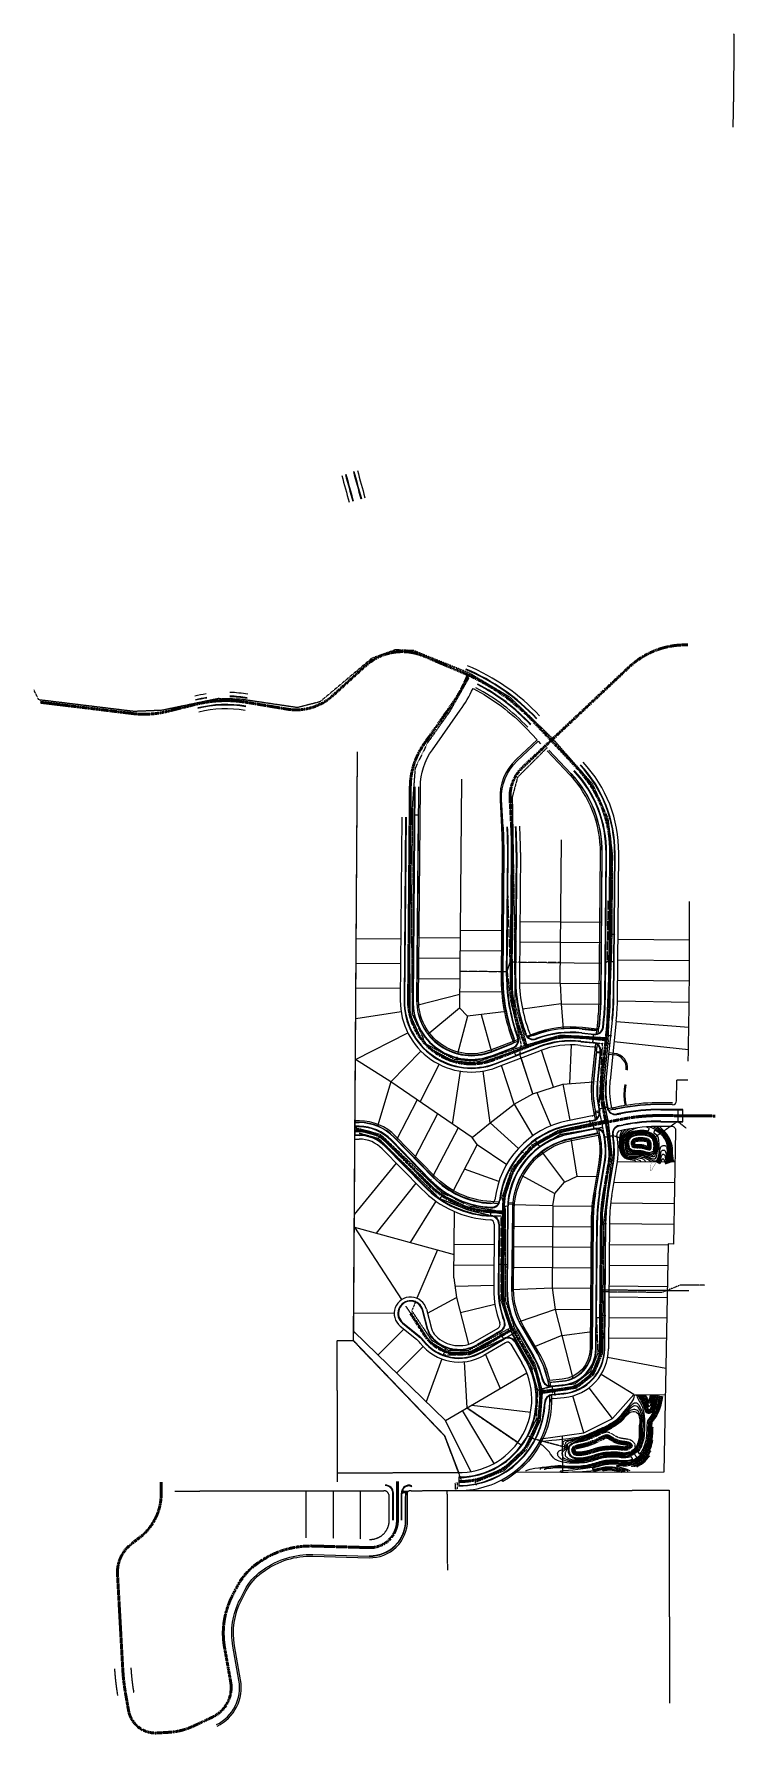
# Model space of a CAD drawing. Header units: metres. Extents: x 2434713 to 2437276, y 412026 to 418243.
import ezdxf

# ---------------------------------------------------------------- set-up
doc = ezdxf.new("R2010")
doc.units = ezdxf.units.M
for name, pattern in [('HIDDEN2', [0.1875, 0.125, -0.0625]), ('RES_SURVEY$0$CENTER', [2, 1.25, -0.25, 0.25, -0.25]), ('RES_SURVEY$0$DASHED', [0.75, 0.5, -0.25]), ('RES_SURVEY$0$LEDG_ROW', [1.65, 1.5, -0.15]), ('SANITARY', [1.7, 1.5, -0.2]), ('STORM', [0.6, 0.5, -0.1])]:
    doc.linetypes.add(name, pattern=pattern)
for name, color, linetype in [('E-CURB', 1, 'Continuous'), ('E-SW', 6, 'Continuous'), ('P-CONT', 3, 'Continuous'), ('P-CURB', 2, 'Continuous'), ('P-SW', 241, 'Continuous'), ('P-U-SAN', 6, 'SANITARY'), ('P-U-STM', 4, 'STORM'), ('P-U-WAT', 7, 'HIDDEN2'), ('RES_SURVEY$0$E-LOTLINE', 1, 'RES_SURVEY$0$DASHED'), ('RES_SURVEY$0$E-ROW', 7, 'RES_SURVEY$0$LEDG_ROW'), ('RES_SURVEY$0$P-LOTLINE', 3, 'Continuous')]:
    doc.layers.add(name, color=color, linetype=linetype)
doc.layers.add('RES_SURVEY$0$P-CL', color=7, linetype='RES_SURVEY$0$CENTER', lineweight=50, true_color=0xc2cc0000)

msp = doc.modelspace()

# ---------------------------------------------------------------- linework, layer by layer
at = {"layer": 'E-CURB'}
for points in [[(2436029.3, 412903.7, 0.413298), (2435999.4, 412933.7)], [(2436027.3, 412903.7, 0.413298), (2435999.4, 412931.7)], [(2436060.3, 412903.5, -0.408012), (2436087.7, 412931.6, -0.109304), (2436089, 412931.3), (2436095.7, 412928.4), (2436096.5, 412930.2), (2436089.8, 412933.1, 0.109304), (2436087.6, 412933.6, 0.408012), (2436058.3, 412903.5)]]:
    msp.add_lwpolyline(points, format="xyb", dxfattribs=at)
for points in [[(2436027.5, 412804.8), (2436027.3, 412903.7)], [(2436029.5, 412804.8), (2436029.3, 412903.7)], [(2436058.5, 412804.8), (2436058.3, 412903.5)], [(2436060.5, 412804.8), (2436060.3, 412903.5)]]:
    msp.add_lwpolyline(points, dxfattribs=at)
at = {"layer": 'E-SW', "flags": 128}
for points in [[(2435381.2, 412057, 0.335679), (2435464, 412219.3), (2435441.7, 412344.4, -0.165146), (2435467.7, 412515.4), (2435485.1, 412549, -0.118382), (2435546, 412619.2), (2435552.3, 412623.7, -0.163693), (2435734.7, 412679.5), (2435940.3, 412673.7, 0.422885), (2436075, 412804.9), (2436074.8, 412905.8)], [(2435383.8, 412051.6, 0.335794), (2435469.9, 412220.4), (2435447.6, 412345.5, -0.165146), (2435473.1, 412512.7), (2435490.4, 412546.2, -0.118382), (2435549.5, 412614.3), (2435555.8, 412618.9, -0.163693), (2435734.5, 412673.5), (2435940.1, 412667.7, 0.422885), (2436081, 412804.9), (2436080.8, 412911.8)]]:
    msp.add_lwpolyline(points, format="xyb", dxfattribs=at)
for points in [[(2436059.9, 412905.8), (2436074.8, 412905.8)], [(2436060.3, 412903.3), (2436067.8, 412905.8)], [(2436061, 412911.8), (2436080.8, 412911.8)], [(2436067.8, 412911.8), (2436062.4, 412914.2)], [(2436074.8, 412905.8), (2436074.8, 412911.8)], [(2436074.8, 412905.8), (2436080.8, 412905.8)]]:
    msp.add_lwpolyline(points, dxfattribs=at)
at = {"layer": 'E-SW', "color": 253, "linetype": 'ByBlock', "flags": 128}
for points in [[(2436061.5, 412909.8), (2436063.5, 412909.8), (2436063.5, 412911.8), (2436061.5, 412911.8)], [(2436061.6, 412907.8), (2436063.6, 412907.8), (2436063.5, 412909.8), (2436061.5, 412909.8)], [(2436061.6, 412905.8), (2436063.6, 412905.8), (2436063.6, 412907.8), (2436061.6, 412907.8)]]:
    msp.add_lwpolyline(points, close=True, dxfattribs=at)
at = {"layer": 'E-SW'}
msp.add_lwpolyline([(2436067.8, 412911.8), (2436067.8, 412905.8)], dxfattribs=at)
at = {"layer": 'P-CONT'}
for points, elevation in [([(2436865.4, 414231.2), (2436863, 414225.9), (2436860.5, 414218.7), (2436858.2, 414210.3), (2436856.5, 414199.4), (2436855.8, 414188.7), (2436855.8, 414180.6), (2436856.2, 414169.7), (2436857.1, 414164), (2436858.3, 414158.3), (2436860.3, 414151.1), (2436862.6, 414145.3), (2436865, 414141.2), (2436867.8, 414137.7), (2436871, 414134.4), (2436874.9, 414131.4), (2436879.1, 414129.1), (2436884.4, 414127.1), (2436889.6, 414125.7), (2436896.2, 414124.9), (2436903, 414123.7), (2436909.7, 414122), (2436913.2, 414120.5), (2436915.2, 414118.9), (2436915.9, 414117.7), (2436916.3, 414116.3)], 957), ([(2436880.7, 414234.3), (2436875.2, 414230), (2436870.9, 414225.4), (2436867.1, 414220.3), (2436864.1, 414214), (2436862, 414207.3), (2436860.5, 414198.9), (2436859.8, 414188.6), (2436859.8, 414180.7), (2436860.2, 414170.1), (2436861, 414164.7), (2436862.1, 414159.2), (2436864.1, 414152.4), (2436866.2, 414147.1), (2436868.3, 414143.5), (2436870.8, 414140.3), (2436873.7, 414137.4), (2436877, 414134.7), (2436880.7, 414132.8), (2436885.6, 414130.9), (2436890.4, 414129.7), (2436896.6, 414128.9), (2436903.4, 414128.3), (2436910.3, 414127.7), (2436916.7, 414126.8), (2436923.1, 414125.2), (2436929.1, 414122.8), (2436932.3, 414120.7), (2436933.7, 414119), (2436934.3, 414117.7), (2436934.5, 414116.3)], 956), ([(2436894.9, 414236.8), (2436886.3, 414231.3), (2436880.5, 414226.4), (2436874.2, 414219.7), (2436870.5, 414214.7), (2436867.8, 414209.5), (2436865.6, 414203.5), (2436864.5, 414198.4), (2436863.8, 414188.4), (2436863.8, 414180.7), (2436864.2, 414170.5), (2436865, 414165.4), (2436866, 414160.2), (2436867.9, 414153.7), (2436869.8, 414148.8), (2436871.6, 414145.7), (2436873.9, 414143), (2436876.4, 414140.3), (2436879.2, 414138.1), (2436882.4, 414136.4), (2436886.8, 414134.7), (2436891.2, 414133.6), (2436897.1, 414132.9), (2436903.6, 414132.3), (2436909.9, 414132.2), (2436916, 414131.9), (2436924.3, 414131.3), (2436933, 414129.9), (2436940.1, 414127.8), (2436944.8, 414125.4), (2436948.9, 414122.2), (2436951.1, 414119.5), (2436951.9, 414118), (2436952.2, 414116.2)], 955), ([(2436922.4, 414240.7), (2436908.2, 414235.1), (2436893.9, 414228.5), (2436883.7, 414221.6), (2436875.7, 414213.3), (2436870.9, 414205.6), (2436868.4, 414197.6), (2436867.8, 414188.3), (2436867.9, 414176), (2436868.9, 414166.1), (2436870.9, 414157.8), (2436873.4, 414150.7), (2436876.9, 414145.6), (2436881.5, 414141.5), (2436887, 414139), (2436897.6, 414136.8), (2436912.6, 414136.2), (2436926.9, 414135.9), (2436933.5, 414135.1), (2436939.3, 414133.8), (2436946.7, 414131.6), (2436956.2, 414127.7), (2436964.6, 414123.3), (2436969.5, 414120.3), (2436971.3, 414118.4), (2436972.3, 414116.2)], 954), ([(2437040.4, 414112.5), (2437038.9, 414117), (2437037.9, 414121.3), (2437036.9, 414127.4), (2437036, 414136.9), (2437035.4, 414146.4), (2437035.1, 414158.6), (2437034.6, 414164.2), (2437033.4, 414171.8), (2437031.9, 414178.4), (2437030.1, 414184), (2437027.3, 414190.5), (2437022.6, 414200.2), (2437017.7, 414208), (2437012.3, 414214.3), (2437005.3, 414220.1), (2436998.6, 414224.7), (2436989.5, 414229.6), (2436987.1, 414230.7), (2436986.3, 414230.8), (2436985.5, 414230.7), (2436984.9, 414230.2), (2436984.4, 414229.5), (2436982.3, 414224), (2436982.1, 414223.2), (2436982.3, 414222.4), (2436982.8, 414221.8), (2436983.3, 414221.4), (2436985.1, 414220.6), (2436990, 414218), (2436993.4, 414214.5), (2436996.4, 414210.1), (2436998.4, 414203.6), (2437000.3, 414193.4), (2437001.4, 414182.7), (2437001.5, 414163.2), (2437000.4, 414149.4), (2436999.2, 414139.2), (2436996.9, 414130.9), (2436994.6, 414124.9), (2436992.9, 414121.4), (2436991.4, 414119.8), (2436989, 414118.8), (2436986.2, 414118.5), (2436983.4, 414118.8), (2436980.8, 414119.8), (2436966.4, 414126.9), (2436957.9, 414131.4), (2436948, 414135.4), (2436940.3, 414137.6), (2436934.2, 414139), (2436927.2, 414139.9), (2436912.8, 414140.2), (2436898, 414140.8), (2436888.2, 414142.8), (2436883.7, 414144.9), (2436879.9, 414148.3), (2436877, 414152.5), (2436874.7, 414159), (2436872.9, 414166.7), (2436871.9, 414176.2), (2436871.8, 414188.2), (2436872.4, 414196.9), (2436874.6, 414204), (2436878.9, 414210.8), (2436886.3, 414218.5), (2436895.8, 414224.8), (2436905.8, 414228.3), (2436914.7, 414230.2), (2436923, 414231.3), (2436931, 414231.8), (2436939.1, 414232), (2436947.5, 414231.5), (2436956.1, 414230.4), (2436961, 414229.2), (2436961.8, 414229.2), (2436962.5, 414229.5), (2436963.1, 414230.1), (2436963.3, 414230.5), (2436965.9, 414237), (2436966, 414237.8), (2436965.8, 414238.6), (2436965.4, 414239.2), (2436964.8, 414239.6), (2436954, 414243.8)], 953), ([(2437044.2, 414113.7), (2437042.8, 414118.1), (2437041.8, 414122.1), (2437040.9, 414127.9), (2437040, 414137.2), (2437039.4, 414146.6), (2437039.1, 414158.8), (2437038.6, 414164.7), (2437037.4, 414172.6), (2437035.8, 414179.5), (2437033.8, 414185.4), (2437031, 414192.2), (2437026.1, 414202.1), (2437021, 414210.4), (2437015.1, 414217.1), (2437007.7, 414223.3), (2437000.7, 414228.2), (2436991.2, 414233.2), (2436966.8, 414244.6)], 952), ([(2437048, 414115), (2437046.6, 414119.2), (2437045.7, 414122.9), (2437044.9, 414128.5), (2437044, 414137.5), (2437043.4, 414146.7), (2437043.1, 414159), (2437042.6, 414165.2), (2437041.3, 414173.4), (2437039.6, 414180.5), (2437037.6, 414186.8), (2437034.6, 414193.9), (2437029.6, 414204), (2437024.2, 414212.8), (2437017.9, 414220), (2437010.2, 414226.4), (2437002.8, 414231.6), (2436979.3, 414245.2)], 951), ([(2437051.8, 414116.2), (2437050.5, 414120.4), (2437049.6, 414123.7), (2437048.8, 414129), (2437047.9, 414137.9), (2437047.4, 414146.9), (2437047.1, 414159.2), (2437046.6, 414165.6), (2437045.2, 414174.1), (2437043.5, 414181.6), (2437041.3, 414188.2), (2437038.3, 414195.5), (2437033.2, 414206), (2437027.4, 414215.2), (2437020.7, 414222.9), (2437012.6, 414229.6), (2436991.5, 414245.5)], 950), ([(2437055.6, 414117.4), (2437054.3, 414121.5), (2437053.6, 414124.5), (2437052.8, 414129.5), (2437051.9, 414138.2), (2437051.4, 414147.1), (2437051, 414159.4), (2437050.5, 414166.1), (2437049.2, 414174.9), (2437047.3, 414182.7), (2437045.1, 414189.5), (2437041.9, 414197.2), (2437036.7, 414207.9), (2437030.6, 414217.6), (2437023.5, 414225.8), (2437003.5, 414245.5)], 949), ([(2436993.4, 414114.9), (2436996.2, 414119.1), (2436998.3, 414123.3), (2437000.7, 414129.7), (2437003.2, 414138.4), (2437004.4, 414149), (2437005, 414156), (2437006, 414163.6), (2437007, 414167.7), (2437008.5, 414170.6), (2437011.1, 414173.4), (2437014.2, 414175.2), (2437017.2, 414176.2), (2437020.8, 414176.4), (2437023.3, 414176.2), (2437025.3, 414175.5), (2437027, 414173.9), (2437028.7, 414171.3), (2437029.8, 414168.5), (2437030.7, 414163.7), (2437031.1, 414158.4), (2437031.4, 414146.2), (2437032, 414136.6), (2437033, 414126.9), (2437033.9, 414120.5), (2437035.1, 414115.9), (2437036.6, 414111.3)], 954), ([(2436996.7, 414112.7), (2436999.7, 414117.1), (2437002, 414121.8), (2437004.5, 414128.4), (2437007.1, 414137.6), (2437008.7, 414147.9), (2437009.7, 414152.8), (2437010.7, 414155.4), (2437012, 414156.9), (2437014, 414158.4), (2437016.3, 414159.1), (2437019.2, 414159.3), (2437021.2, 414158.8), (2437023.1, 414157.5), (2437024.7, 414155.4), (2437025.8, 414152.3), (2437026.5, 414148.5), (2437027.2, 414143), (2437028, 414136.2), (2437029, 414126.4), (2437030, 414119.7), (2437031.2, 414114.8), (2437032.8, 414110)], 955), ([(2437000.1, 414110.5), (2437003.2, 414115.1), (2437005.6, 414120.2), (2437008.3, 414127.1), (2437011, 414136.8), (2437012.2, 414140.4), (2437013.3, 414141.9), (2437014.5, 414143), (2437016.1, 414143.7), (2437017.7, 414143.9), (2437019.3, 414143.5), (2437020.6, 414142.9), (2437021.8, 414141.4), (2437022.7, 414138.9), (2437023.7, 414134.7), (2437025, 414125.9), (2437026.1, 414119), (2437027.4, 414113.7), (2437029, 414108.8)], 956), ([(2437003.4, 414108.3), (2437006.7, 414113.1), (2437009.3, 414118.6), (2437011.4, 414122.7), (2437013.2, 414126.2), (2437014.6, 414127.1), (2437016, 414127.4), (2437017.6, 414127.1), (2437018.9, 414126.3), (2437019.8, 414125), (2437020.8, 414122.5), (2437022.2, 414118.2), (2437023.6, 414112.6), (2437025.2, 414107.6)], 957), ([(2436515.3, 412983.9), (2436514.9, 412984.8), (2436514.9, 412985.3), (2436515.1, 412985.9), (2436515.7, 412986.4), (2436518.5, 412987.9), (2436522.6, 412989.6), (2436530.5, 412991.8), (2436546.5, 412994.8), (2436560.2, 412997.1), (2436574.1, 412998.9), (2436589.9, 413000.7), (2436605.1, 413002.7), (2436620.1, 413004), (2436631.8, 413004.9), (2436643, 413004.7), (2436656.7, 413003.9), (2436668, 413003.1), (2436678.2, 413002.4), (2436692.1, 413002.3), (2436708, 413003.2), (2436723.1, 413004.6), (2436730.8, 413005.5), (2436738.3, 413006.8), (2436745.6, 413008.3), (2436752.7, 413010), (2436759.5, 413011.9), (2436766.3, 413013.9), (2436772.8, 413015.9), (2436778.9, 413017.8), (2436784.6, 413019.6), (2436789.9, 413021.1), (2436795, 413022.3), (2436800.1, 413023.3), (2436805.3, 413024.1), (2436810.7, 413024.7), (2436816.2, 413025.1), (2436822.1, 413025.4), (2436828.3, 413025.7), (2436834.4, 413025.9), (2436840, 413025.9), (2436845.1, 413025.8), (2436849.8, 413025.4), (2436855.2, 413024.7), (2436862.4, 413023.6), (2436871.2, 413022.9), (2436880.9, 413023.1), (2436890.7, 413024.4), (2436900.5, 413027), (2436903.7, 413028.3), (2436904.4, 413028.7), (2436904.8, 413029.4), (2436904.9, 413030.2), (2436904.8, 413030.9), (2436904.6, 413031.3), (2436901.2, 413036.1), (2436900.7, 413036.7), (2436899.9, 413037), (2436899.1, 413036.9), (2436888.7, 413034.2), (2436880.1, 413033), (2436871.6, 413032.9), (2436863.6, 413033.6), (2436856.7, 413034.6), (2436850.9, 413035.4), (2436845.6, 413035.8), (2436840, 413036), (2436834.1, 413035.9), (2436827.9, 413035.7), (2436821.6, 413035.4), (2436815.6, 413035.1), (2436809.7, 413034.7), (2436804, 413034), (2436798.4, 413033.2), (2436792.8, 413032.1), (2436787.3, 413030.8), (2436781.8, 413029.2), (2436775.9, 413027.4), (2436769.8, 413025.4), (2436763.4, 413023.4), (2436756.8, 413021.5), (2436750.2, 413019.7), (2436743.4, 413018.1), (2436736.5, 413016.6), (2436729.4, 413015.4), (2436722.1, 413014.5), (2436709.5, 413013.6), (2436696.6, 413013.2), (2436684.8, 413013.3), (2436672.3, 413014.2), (2436664.3, 413015.3), (2436656.3, 413016.7), (2436644.6, 413019), (2436636.3, 413021.2), (2436629.7, 413023.4), (2436624.5, 413025.9), (2436620.1, 413028.9), (2436615.6, 413033), (2436611.1, 413037.6), (2436604.9, 413046.7), (2436600.4, 413053.4), (2436595.9, 413059.1), (2436590.3, 413065.2), (2436584, 413071.2), (2436580.2, 413074.6), (2436575.8, 413077.9), (2436572, 413080.6), (2436569.9, 413082.3), (2436567.9, 413084.4), (2436567.1, 413085.7), (2436566.8, 413088), (2436567.3, 413090.1), (2436568.1, 413091.4), (2436569.3, 413092.6), (2436571.6, 413093.3), (2436574.7, 413093.7), (2436587.4, 413095.1), (2436609.6, 413097.3), (2436625.9, 413099), (2436671.2, 413104), (2436686.5, 413106), (2436697.5, 413107.9), (2436704.3, 413109.4), (2436710.5, 413110.6), (2436716.4, 413112), (2436722.2, 413113.4), (2436727.9, 413115), (2436733.4, 413116.7), (2436738.9, 413118.6), (2436744.3, 413120.8), (2436749.8, 413123.1), (2436755.4, 413125.6), (2436761.2, 413128.3), (2436767, 413131), (2436772.8, 413133.7), (2436778.6, 413136.4), (2436784.9, 413139.3), (2436791.4, 413142), (2436796.4, 413144), (2436801, 413145.9), (2436805.4, 413147.9), (2436809.6, 413149.9), (2436813.7, 413152.1), (2436817.9, 413154.6), (2436822.1, 413157.2), (2436826.5, 413160), (2436831, 413163), (2436835.6, 413165.9), (2436840, 413168.7), (2436844, 413171.4), (2436847.6, 413173.9), (2436850.7, 413176.6), (2436853.7, 413179.5), (2436856.9, 413183), (2436860.2, 413186.8), (2436863.7, 413190.9), (2436867.4, 413195.2), (2436881.9, 413211.6), (2436889.8, 413220.9), (2436902.4, 413237.2), (2436906.2, 413243.5), (2436909, 413249.1), (2436912.1, 413260.8), (2436913.2, 413262.9), (2436914.8, 413263.8), (2436916.5, 413263.9), (2436917.8, 413263), (2436919.9, 413259.8), (2436921.8, 413255.5), (2436925.5, 413248.1), (2436929.4, 413240.7), (2436933.6, 413233.9), (2436937.6, 413225.9), (2436940.7, 413218.3), (2436942.9, 413211.1), (2436944.5, 413204), (2436945.9, 413195.5), (2436947.2, 413186.8), (2436948.5, 413173.1), (2436948.7, 413164.1), (2436948.7, 413154), (2436948.3, 413144.1), (2436948.1, 413134.6), (2436947.6, 413124.4), (2436946.9, 413115.8), (2436945.6, 413105.4), (2436944.4, 413099.1), (2436942.9, 413093.1), (2436941.3, 413087.3), (2436939.3, 413081.4), (2436936.9, 413075.5), (2436934.2, 413069.8), (2436931.3, 413064.5), (2436927.8, 413058.5), (2436925.8, 413056), (2436925.4, 413055.3), (2436925.3, 413054.5), (2436925.7, 413053.6), (2436929.2, 413048.4), (2436929.8, 413047.9), (2436930.5, 413047.6), (2436931.3, 413047.6), (2436932, 413047.9), (2436932.4, 413048.3), (2436936.1, 413052.7), (2436940.1, 413059.6), (2436943.1, 413065.3), (2436946.1, 413071.5), (2436948.7, 413078), (2436950.8, 413084.3), (2436952.6, 413090.6), (2436954.2, 413096.9), (2436955.5, 413103.8), (2436956.9, 413114.8), (2436957.6, 413123.8), (2436958.1, 413134.2), (2436958.3, 413143.8), (2436958.7, 413153.8), (2436959, 413159.4), (2436959.6, 413163.7), (2436960.9, 413168), (2436963, 413172.2), (2436966.2, 413177.5), (2436972.3, 413186.2), (2436976.5, 413192), (2436979.6, 413197), (2436982.2, 413201.7), (2436984.6, 413206.2), (2436986.6, 413210.7), (2436988.6, 413216.1), (2436990.8, 413223.1), (2436992.7, 413229.9), (2436994.1, 413236.6), (2436995.9, 413245.2), (2436998.4, 413260.7)], 953), ([(2436923.9, 413262.1), (2436927.4, 413255.2), (2436930.3, 413250.1), (2436934.5, 413244), (2436938.8, 413236.8), (2436943.1, 413228.4), (2436946.4, 413220.3), (2436948.7, 413212.6), (2436950.5, 413206.8), (2436952.5, 413202.4), (2436954.8, 413199.4), (2436958.3, 413197.5), (2436962, 413196.7), (2436966.5, 413196.6), (2436970.9, 413197.3), (2436974.2, 413199), (2436976.6, 413200.8), (2436978.7, 413203.7), (2436981, 413208), (2436982.9, 413212.2), (2436984.8, 413217.4), (2436987, 413224.2), (2436988.8, 413230.9), (2436990.2, 413237.4), (2436991.9, 413246), (2436994.5, 413261.3)], 954), ([(2436928.3, 413262.2), (2436930.9, 413257.1), (2436933.7, 413252.2), (2436937.8, 413246.1), (2436942.3, 413238.7), (2436946.7, 413230), (2436950.1, 413221.7), (2436952.6, 413213.8), (2436954.3, 413208.2), (2436956, 413204.4), (2436957.4, 413202.5), (2436959.7, 413201.3), (2436962.5, 413200.7), (2436966.2, 413200.6), (2436969.6, 413201.1), (2436972.1, 413202.4), (2436973.8, 413203.6), (2436975.3, 413205.8), (2436977.4, 413209.7), (2436979.2, 413213.7), (2436981, 413218.7), (2436983.1, 413225.4), (2436984.9, 413231.8), (2436986.3, 413238.2), (2436988, 413246.7), (2436990.4, 413261.3)], 955), ([(2436932.7, 413262.4), (2436934.4, 413259), (2436937.1, 413254.4), (2436941.2, 413248.3), (2436945.8, 413240.7), (2436950.4, 413231.7), (2436953.9, 413223), (2436956.4, 413215), (2436958, 413209.6), (2436958.9, 413207.7), (2436959.8, 413206.2), (2436961.4, 413205.1), (2436963.6, 413204.6), (2436965.9, 413204.6), (2436968.4, 413205), (2436970, 413205.8), (2436970.9, 413206.5), (2436971.9, 413207.9), (2436973.8, 413211.5), (2436975.4, 413215.2), (2436977.2, 413220), (2436979.3, 413226.5), (2436981, 413232.8), (2436982.4, 413239), (2436984.1, 413247.4), (2436986.4, 413261.3)], 956), ([(2436937.1, 413262.5), (2436937.9, 413260.9), (2436940.5, 413256.5), (2436944.6, 413250.5), (2436949.3, 413242.6), (2436954, 413233.4), (2436957.7, 413224.3), (2436960.2, 413216.2), (2436961.2, 413212.9), (2436962.2, 413211), (2436963.3, 413210.1), (2436965.1, 413209.6), (2436967, 413209.8), (2436968.3, 413210.5), (2436969.2, 413211.5), (2436970.2, 413213.2), (2436971.7, 413216.7), (2436973.5, 413221.3), (2436975.4, 413227.6), (2436977.1, 413233.8), (2436978.5, 413239.9), (2436980.1, 413248.1), (2436982.4, 413261.7)], 957), ([(2436941.4, 413262.8), (2436943.9, 413258.6), (2436947.9, 413252.6), (2436952.8, 413244.6), (2436957.7, 413235), (2436961.4, 413225.7), (2436962.6, 413223.7), (2436963.6, 413222.7), (2436965, 413222.3), (2436966.9, 413222.3), (2436968.5, 413223.1), (2436969.8, 413224.4), (2436970.8, 413226.1), (2436971.6, 413228.7), (2436973.2, 413234.7), (2436974.6, 413240.7), (2436976.2, 413248.8), (2436978.3, 413261.7)], 958), ([(2436946.1, 413262.7), (2436947.3, 413260.7), (2436951.3, 413254.8), (2436956.3, 413246.5), (2436961.3, 413236.7), (2436962.1, 413235.5), (2436963.4, 413234.4), (2436964.5, 413234.1), (2436965.7, 413234), (2436967, 413234.3), (2436968.1, 413235.1), (2436969.1, 413236.3), (2436969.8, 413237.8), (2436970.7, 413241.5), (2436972.3, 413249.5), (2436974.3, 413261.7)], 959), ([(2436950.7, 413262.8), (2436954.7, 413256.9), (2436959.8, 413248.5), (2436962.4, 413243.4), (2436963.4, 413242.4), (2436964.4, 413242), (2436965.6, 413242.1), (2436966.5, 413242.8), (2436967.1, 413243.9), (2436968.3, 413250.3), (2436970.3, 413262)], 960), ([(2437002.4, 413260), (2436999.8, 413244.5), (2436998.1, 413235.7), (2436996.5, 413228.9), (2436994.6, 413222), (2436992.4, 413214.8), (2436990.3, 413209.2), (2436988.2, 413204.5), (2436985.7, 413199.8), (2436983.1, 413195), (2436979.9, 413189.7), (2436975.5, 413183.9), (2436969.5, 413175.3), (2436966.5, 413170.3), (2436964.7, 413166.5), (2436963.5, 413162.8), (2436963, 413159), (2436962.7, 413153.6), (2436962.3, 413143.7), (2436962.1, 413134.1), (2436961.6, 413123.5), (2436960.9, 413114.4), (2436959.5, 413103.1), (2436958.1, 413096), (2436956.5, 413089.5), (2436954.6, 413083.2), (2436952.4, 413076.6), (2436949.8, 413069.9), (2436946.7, 413063.5), (2436943.5, 413057.7), (2436939.4, 413050.4), (2436931.2, 413040.7), (2436921.6, 413032.9), (2436911.9, 413027.3), (2436901.8, 413023.2), (2436891.5, 413020.5), (2436881.2, 413019.1), (2436871.1, 413018.9), (2436861.9, 413019.6), (2436854.7, 413020.7), (2436849.4, 413021.5), (2436844.9, 413021.8), (2436840, 413021.9), (2436834.4, 413021.9), (2436828.4, 413021.7), (2436822.3, 413021.4), (2436816.5, 413021.1), (2436811, 413020.7), (2436805.8, 413020.1), (2436800.8, 413019.4), (2436795.8, 413018.4), (2436790.9, 413017.2), (2436785.8, 413015.8), (2436780.1, 413014), (2436774, 413012.1), (2436767.4, 413010), (2436760.6, 413008.1), (2436753.6, 413006.2), (2436746.5, 413004.4), (2436739.1, 413002.9), (2436731.4, 413001.6), (2436723.5, 413000.6), (2436708.3, 412999.2), (2436692.2, 412998.3), (2436678, 412998.5), (2436667.7, 412999.1), (2436656.5, 413000), (2436642.9, 413000.7), (2436631.9, 413000.9), (2436620.4, 413000.1), (2436605.5, 412998.7), (2436590.4, 412996.8), (2436574.6, 412994.9), (2436567.7, 412994), (2436566.7, 412993.6), (2436566.2, 412993), (2436566.1, 412991.9), (2436566.6, 412990.5)], 952), ([(2437006.3, 413259.4), (2437003.8, 413243.8), (2437002, 413234.9), (2437000.4, 413228), (2436998.5, 413220.8), (2436996.2, 413213.5), (2436994, 413207.7), (2436991.8, 413202.7), (2436989.3, 413197.9), (2436986.5, 413193), (2436983.2, 413187.5), (2436978.8, 413181.6), (2436972.9, 413173.1), (2436970, 413168.4), (2436968.4, 413165.1), (2436967.4, 413161.9), (2436967, 413158.6), (2436966.7, 413153.4), (2436966.3, 413143.6), (2436966.1, 413133.9), (2436965.6, 413123.3), (2436964.9, 413114), (2436963.4, 413102.5), (2436962, 413095.2), (2436960.3, 413088.5), (2436958.5, 413082), (2436956.2, 413075.2), (2436953.4, 413068.3), (2436950.2, 413061.6), (2436947, 413055.7), (2436942.6, 413048.1), (2436934.1, 413037.8), (2436923.9, 413029.6), (2436913.6, 413023.7), (2436903, 413019.4), (2436892.3, 413016.5), (2436881.5, 413015.1), (2436871, 413014.9), (2436861.5, 413015.7), (2436854.1, 413016.8), (2436848.9, 413017.5), (2436844.6, 413017.8), (2436840, 413017.9), (2436834.5, 413017.9), (2436828.5, 413017.7), (2436822.5, 413017.4), (2436816.7, 413017.2), (2436811.4, 413016.7), (2436806.4, 413016.2), (2436801.5, 413015.4), (2436796.6, 413014.5), (2436791.9, 413013.4), (2436786.9, 413012), (2436781.3, 413010.2), (2436775.2, 413008.2), (2436768.6, 413006.2), (2436761.7, 413004.2), (2436754.6, 413002.3), (2436747.3, 413000.5), (2436739.8, 412999), (2436732, 412997.6), (2436724, 412996.6), (2436708.6, 412995.2), (2436692.3, 412994.3), (2436677.9, 412994.5), (2436667.4, 412995.1), (2436656.2, 412996), (2436642.7, 412996.7), (2436632, 412996.9), (2436620.7, 412996.1), (2436605.9, 412994.7), (2436590.9, 412992.8), (2436586.3, 412992.3), (2436584.9, 412991.9), (2436583.7, 412991.4), (2436582.8, 412990.5), (2436582.3, 412989.2)], 951), ([(2437010.3, 413258.7), (2437007.7, 413243.1), (2437005.9, 413234.1), (2437004.3, 413227), (2437002.3, 413219.7), (2436999.9, 413212.2), (2436997.7, 413206.2), (2436995.4, 413201), (2436992.8, 413196), (2436990, 413191), (2436986.5, 413185.2), (2436982, 413179.2), (2436976.2, 413170.9), (2436973.6, 413166.5), (2436972.1, 413163.6), (2436971.4, 413161.1), (2436971, 413158.2), (2436970.7, 413153.3), (2436970.3, 413143.5), (2436970.1, 413133.8), (2436969.5, 413123), (2436968.8, 413113.6), (2436967.4, 413101.9), (2436965.9, 413094.3), (2436964.2, 413087.5), (2436962.3, 413080.8), (2436960, 413073.9), (2436957.1, 413066.7), (2436953.8, 413059.8), (2436950.5, 413053.8), (2436945.9, 413045.8), (2436936.9, 413034.9), (2436926.2, 413026.3), (2436915.4, 413020.1), (2436904.3, 413015.6), (2436893, 413012.6), (2436881.8, 413011.1), (2436870.8, 413010.9), (2436861, 413011.7), (2436853.5, 413012.8), (2436848.5, 413013.5), (2436844.4, 413013.8), (2436839.9, 413013.9), (2436834.6, 413013.9), (2436828.7, 413013.7), (2436822.6, 413013.5), (2436817, 413013.2), (2436811.8, 413012.8), (2436806.9, 413012.2), (2436802.1, 413011.5), (2436797.5, 413010.6), (2436792.9, 413009.5), (2436788, 413008.1), (2436782.5, 413006.4), (2436776.4, 413004.4), (2436769.7, 413002.4), (2436762.8, 413000.3), (2436755.6, 412998.4), (2436748.2, 412996.6), (2436740.6, 412995), (2436732.6, 412993.7), (2436724.4, 412992.6), (2436704.4, 412990), (2436686.1, 412988.1), (2436670.8, 412986.8), (2436649.8, 412985.4), (2436644.1, 412985), (2436642.3, 412984.6), (2436641, 412984.1), (2436640.3, 412983.5), (2436640.1, 412982.9), (2436640.3, 412982.2), (2436641.2, 412981.5), (2436642.6, 412981.3), (2436645.4, 412981), (2436652.6, 412981), (2436668.9, 412981.2), (2436684.6, 412981.5), (2436704.9, 412982.4), (2436721.6, 412983.3), (2436736.3, 412984.6), (2436752.5, 412986.2), (2436759, 412987), (2436765, 412988), (2436782, 412991.5), (2436793.2, 412994), (2436799.4, 412995.3), (2436805.2, 412996.1), (2436810.7, 412996.6), (2436817.3, 412996.8), (2436823.9, 412996.8), (2436830.5, 412996.3), (2436839.3, 412995), (2436847.2, 412993.3), (2436869, 412987.8), (2436874.4, 412986.3), (2436875.5, 412985.8), (2436876.3, 412985.4), (2436876.9, 412984.9)], 950), ([(2437014.2, 413258.1), (2437011.6, 413242.4), (2437009.8, 413233.3), (2437008.2, 413226.1), (2437006.1, 413218.6), (2437003.7, 413210.9), (2437001.4, 413204.7), (2436999, 413199.2), (2436996.3, 413194.1), (2436993.5, 413189), (2436989.8, 413183), (2436985.3, 413176.9), (2436979.6, 413168.7), (2436977.1, 413164.6), (2436975.9, 413162.1), (2436975.3, 413160.2), (2436974.9, 413157.8), (2436974.7, 413153.1), (2436974.3, 413143.4), (2436974.1, 413133.6), (2436973.5, 413122.7), (2436972.8, 413113.2), (2436971.3, 413101.2), (2436969.8, 413093.4), (2436968.1, 413086.4), (2436966.1, 413079.6), (2436963.7, 413072.5), (2436960.8, 413065.1), (2436957.4, 413058), (2436954, 413051.8), (2436949.2, 413043.5), (2436939.7, 413032.1), (2436928.4, 413023), (2436917.2, 413016.5), (2436905.6, 413011.8), (2436893.8, 413008.7), (2436882.1, 413007.1), (2436870.7, 413006.9), (2436860.6, 413007.7), (2436853, 413008.8), (2436848, 413009.5), (2436844.2, 413009.8), (2436839.9, 413009.9), (2436834.7, 413009.9), (2436828.8, 413009.7), (2436822.8, 413009.5), (2436817.2, 413009.2), (2436812.2, 413008.8), (2436807.4, 413008.2), (2436802.8, 413007.5), (2436798.3, 413006.7), (2436793.9, 413005.6), (2436789.2, 413004.3), (2436783.7, 413002.6), (2436777.6, 413000.6), (2436770.9, 412998.5), (2436763.9, 412996.5), (2436759.7, 412995.1), (2436758.5, 412994.5), (2436757.8, 412993.7), (2436757.6, 412992.7), (2436758.1, 412992), (2436759.1, 412991.6), (2436760.6, 412991.4), (2436764.3, 412991.9), (2436781.2, 412995.4), (2436792.3, 412997.9), (2436798.7, 412999.3), (2436804.8, 413000.1), (2436810.4, 413000.6), (2436817.2, 413000.8), (2436824, 413000.8), (2436830.9, 413000.3), (2436840, 412999), (2436848.1, 412997.2), (2436870.1, 412991.6), (2436875.6, 412990.1), (2436882, 412988), (2436884.7, 412986.7), (2436886, 412985.4), (2436886.4, 412983.7)], 949), ([(2436979.9, 413145.3), (2436979.1, 413144.6), (2436978.6, 413144), (2436978.4, 413143.2), (2436978.3, 413142.3), (2436978.1, 413133.5), (2436977.5, 413122.5), (2436976.8, 413112.8), (2436975.3, 413100.6), (2436973.7, 413092.6), (2436971.9, 413085.4), (2436969.9, 413078.4), (2436967.5, 413071.1), (2436964.4, 413063.5), (2436960.9, 413056.2), (2436957.5, 413049.9), (2436952.5, 413041.3), (2436942.5, 413029.2), (2436930.7, 413019.7), (2436918.9, 413012.9), (2436906.8, 413008), (2436894.6, 413004.7), (2436882.4, 413003.1), (2436870.6, 413002.8), (2436860.1, 413003.7), (2436849.7, 413004.5), (2436847.9, 413004.4), (2436846.9, 413004.3), (2436846.2, 413003.7), (2436846.2, 413003), (2436846.6, 413002.3), (2436847.5, 413001.8), (2436849.3, 413001.1), (2436871.1, 412995.5), (2436876.8, 412993.9), (2436883.3, 412991.7), (2436889, 412989.4), (2436894.6, 412986.8)], 948), ([(2436902.1, 413000.1), (2436902.2, 413001.3), (2436903, 413002.4), (2436904.2, 413003.1), (2436908.1, 413004.2), (2436920.7, 413009.3), (2436933, 413016.4), (2436945.3, 413026.3), (2436955.8, 413039), (2436961, 413047.9), (2436964.5, 413054.4), (2436968.1, 413061.9), (2436971.2, 413069.7), (2436973.7, 413077.2), (2436975.8, 413084.3), (2436977.6, 413091.7), (2436979.2, 413097.2)], 947), ([(2436911.3, 413000.1), (2436912.3, 413001.3), (2436913.5, 413002.1), (2436922.4, 413005.7), (2436935.2, 413013.1), (2436948.2, 413023.5), (2436959.1, 413036.7), (2436964.5, 413045.9), (2436968.1, 413052.6), (2436969.5, 413055), (2436971, 413057.1), (2436972.4, 413058.6)], 946), ([(2436920.5, 412998.5), (2436922.1, 413000.5), (2436924.2, 413002.1), (2436937.5, 413009.8), (2436951, 413020.6), (2436962.4, 413034.4), (2436965.6, 413038.6), (2436966.9, 413039.7), (2436968.1, 413040.2)], 945), ([(2436761.7, 412981.4), (2436762.1, 412982.4), (2436762.6, 412983), (2436763.5, 412983.4), (2436765.7, 412984.1), (2436782.9, 412987.6), (2436794, 412990.1), (2436800.1, 412991.4), (2436805.7, 412992.1), (2436810.9, 412992.6), (2436817.3, 412992.8), (2436823.7, 412992.8), (2436830, 412992.3), (2436838.6, 412991.1), (2436846.3, 412989.4), (2436868, 412983.9), (2436872.6, 412982.6), (2436873.1, 412982.4), (2436873.4, 412982.2), (2436873.6, 412981.8)], 951), ([(2436795, 412985.6), (2436796.2, 412986.3), (2436797.5, 412986.7), (2436800.7, 412987.4), (2436806.1, 412988.1), (2436811.2, 412988.6), (2436817.4, 412988.8), (2436823.5, 412988.8), (2436829.6, 412988.3), (2436837.9, 412987.1), (2436845.4, 412985.5), (2436862.6, 412981.2), (2436863.3, 412980.9), (2436863.7, 412980.7), (2436863.8, 412980.6)], 952)]:
    msp.add_lwpolyline(points, dxfattribs=dict(at, elevation=elevation))
at = {"layer": 'P-CONT', "flags": 128}
for points, elevation in [([(2436875.7, 414186.5), (2436876.4, 414177.1), (2436877.3, 414168.4), (2436878.8, 414161.7), (2436881.2, 414155.2), (2436884.8, 414150.8), (2436889.4, 414147.8), (2436895.7, 414146), (2436903.5, 414144.9), (2436913, 414144.2), (2436927.4, 414143.9), (2436933.5, 414143.4), (2436939, 414142.5), (2436952.3, 414138.6), (2436963.1, 414134.4), (2436973.2, 414130.1), (2436979.5, 414127.7), (2436983.1, 414126.8), (2436986.3, 414127.1), (2436988.8, 414128.7), (2436991.1, 414132.6), (2436993.6, 414139.7), (2436995.1, 414148.6), (2436996.8, 414162.5), (2436997.5, 414172.2), (2436997, 414180.7), (2436996.1, 414189.2), (2436993.8, 414198.5), (2436988.9, 414207.9), (2436981.4, 414216), (2436972.5, 414221.3), (2436963.7, 414224.5), (2436955.3, 414226.5), (2436947.1, 414227.6), (2436939, 414228), (2436931.2, 414227.8), (2436923.4, 414227.3), (2436915.3, 414226.3), (2436906.9, 414224.5), (2436897.7, 414221.2), (2436889, 414215.2), (2436881.9, 414207.1), (2436877, 414197.1)], 952), ([(2436879.7, 414186.4), (2436880.4, 414177.7), (2436881.7, 414168.4), (2436883.3, 414162.8), (2436885.3, 414158.2), (2436887.7, 414155.2), (2436891.8, 414152.7), (2436897.5, 414150.6), (2436904.6, 414149.1), (2436913.3, 414148.2), (2436927.6, 414147.9), (2436934, 414147.3), (2436939.9, 414146.4), (2436953.2, 414142.4), (2436962.9, 414139.3), (2436971.6, 414136.7), (2436977, 414135.6), (2436980.7, 414135.3), (2436983.6, 414135.6), (2436985.8, 414137), (2436987.1, 414139), (2436988.9, 414144.6), (2436990.9, 414152.8), (2436992.8, 414163.3), (2436993.5, 414172.3), (2436993, 414180.4), (2436992.2, 414188.4), (2436990, 414197), (2436985.5, 414205.6), (2436978.9, 414212.8), (2436970.8, 414217.7), (2436962.6, 414220.7), (2436954.6, 414222.5), (2436946.8, 414223.6), (2436939, 414224), (2436931.3, 414223.8), (2436923.7, 414223.3), (2436916, 414222.4), (2436908, 414220.6), (2436899.5, 414217.6), (2436891.6, 414212.2), (2436885.3, 414204.9), (2436880.9, 414195.9)], 951), ([(2436883.8, 414186.3), (2436884.3, 414178.2), (2436885.9, 414170.1), (2436887.9, 414164.4), (2436890, 414160.7), (2436892.8, 414157.7), (2436898.1, 414154.8), (2436905.6, 414153), (2436913.6, 414152.1), (2436927.8, 414151.9), (2436934.4, 414151.3), (2436940.8, 414150.3), (2436954.2, 414146.3), (2436964.2, 414143.5), (2436971.6, 414141.7), (2436976, 414141.1), (2436978.4, 414141.1), (2436980.1, 414141.6), (2436981.5, 414142.5), (2436982.8, 414144.1), (2436984.5, 414147.9), (2436986, 414152.7), (2436987.5, 414157.8), (2436988.9, 414164.1), (2436989.5, 414172.3), (2436989.1, 414180.1), (2436988.2, 414187.7), (2436986.2, 414195.6), (2436982.2, 414203.3), (2436976.3, 414209.7), (2436969, 414214.1), (2436961.4, 414216.8), (2436953.9, 414218.6), (2436946.4, 414219.6), (2436938.9, 414220), (2436931.5, 414219.8), (2436924.1, 414219.3), (2436916.7, 414218.4), (2436909.1, 414216.8), (2436901.3, 414214), (2436894.3, 414209.2), (2436888.6, 414202.6), (2436884.8, 414194.8)], 950), ([(2436887.8, 414186.2), (2436888.3, 414178.7), (2436889.7, 414171.5), (2436891.9, 414166.2), (2436894.2, 414163), (2436897.4, 414160.4), (2436901.3, 414158.4), (2436906.5, 414157), (2436913.8, 414156.1), (2436928, 414155.8), (2436934.9, 414155.3), (2436941.7, 414154.2), (2436955.2, 414150.2), (2436962.5, 414147.9), (2436966.8, 414146.5), (2436970.4, 414145.7), (2436973.4, 414145.3), (2436975.3, 414145.6), (2436976.8, 414146.4), (2436978.4, 414148.1), (2436980, 414150.6), (2436982.8, 414157.5), (2436984.9, 414164.9), (2436985.5, 414172.3), (2436985.1, 414179.8), (2436984.3, 414187), (2436982.5, 414194.2), (2436978.9, 414201), (2436973.8, 414206.6), (2436967.3, 414210.5), (2436960.3, 414213), (2436953.2, 414214.6), (2436946, 414215.6), (2436938.8, 414216), (2436931.7, 414215.8), (2436924.5, 414215.4), (2436917.4, 414214.5), (2436910.2, 414212.9), (2436903.2, 414210.4), (2436897, 414206.2), (2436892, 414200.4), (2436888.7, 414193.6)], 949), ([(2436914.6, 413067.6), (2436917.4, 413072.4), (2436919.9, 413077.1), (2436922.3, 413081.9), (2436924.3, 413087), (2436926, 413092.1), (2436927.5, 413097.3), (2436928.8, 413102.5), (2436929.8, 413107.9), (2436930.5, 413113.2), (2436930.6, 413118.6), (2436930.4, 413124), (2436930, 413129.4), (2436929.7, 413134.7), (2436929.6, 413140), (2436929.8, 413145.3), (2436930.5, 413150.5), (2436931.4, 413155.8), (2436932.2, 413161.1), (2436932.7, 413166.5), (2436932.6, 413172), (2436931.9, 413177.4), (2436930.7, 413182.8), (2436928.8, 413187.9), (2436926, 413192.8), (2436922.2, 413196.9), (2436917.5, 413200), (2436912.1, 413201.7), (2436906.4, 413201.9), (2436900.9, 413200.7), (2436895.8, 413198.5), (2436891.2, 413195.6), (2436886.9, 413192.2), (2436883, 413188.4), (2436879.3, 413184.5), (2436875.8, 413180.4), (2436872.3, 413176.3), (2436868.8, 413172.3), (2436865.2, 413168.4), (2436861.4, 413164.7), (2436857.4, 413161.3), (2436853.2, 413158.2), (2436848.7, 413155.3), (2436844.2, 413152.4), (2436839.7, 413149.5), (2436835.2, 413146.6), (2436830.7, 413143.7), (2436826.2, 413140.9), (2436821.6, 413138.2), (2436816.9, 413135.7), (2436812.2, 413133.4), (2436807.3, 413131.2), (2436802.4, 413129.2), (2436797.4, 413127.2), (2436791.3, 413124.6), (2436785.4, 413121.9), (2436779.6, 413119.2), (2436773.7, 413116.5), (2436767.9, 413113.7), (2436762, 413111.1), (2436756.2, 413108.4), (2436750.3, 413106), (2436744.4, 413103.6), (2436738.5, 413101.5), (2436732.4, 413099.6), (2436726.3, 413097.9), (2436720.1, 413096.4), (2436713.9, 413095), (2436707.6, 413093.7), (2436701.2, 413092.4), (2436694.8, 413090.7), (2436688.4, 413088.5), (2436682.1, 413085.5), (2436676.4, 413081.2), (2436671.6, 413075.6), (2436669, 413068.8), (2436668.6, 413061.5), (2436669.6, 413054.4), (2436671.7, 413047.6), (2436675.4, 413041.5), (2436680.7, 413036.5), (2436686.9, 413033), (2436693.7, 413031), (2436700.5, 413030.1), (2436707.3, 413029.8), (2436713.9, 413029.9), (2436720.5, 413030.4), (2436727, 413031.3), (2436733.5, 413032.4), (2436739.9, 413033.7), (2436746.2, 413035.2), (2436752.5, 413036.9), (2436758.8, 413038.8), (2436765, 413040.7), (2436771.1, 413042.6), (2436777.2, 413044.5), (2436783.3, 413046.3), (2436789.5, 413047.7), (2436795.7, 413048.9), (2436801.9, 413049.9), (2436808.2, 413050.6), (2436814.5, 413051.1), (2436820.9, 413051.4), (2436827.3, 413051.7), (2436833.8, 413051.9), (2436840.1, 413052), (2436846.4, 413051.8), (2436852.7, 413051.3), (2436858.9, 413050.4), (2436865.4, 413049.5), (2436872.1, 413048.9), (2436878.9, 413049), (2436885.6, 413049.9), (2436892.3, 413051.7), (2436898.6, 413054.3), (2436904.6, 413057.7), (2436910.1, 413062.1)], 949)]:
    msp.add_lwpolyline(points, close=True, dxfattribs=dict(at, elevation=elevation))
at = {"layer": 'P-CONT', "linetype": 'HIDDEN2', "flags": 128}
for points, elevation in [([(2436889.8, 414186.2), (2436890.3, 414179), (2436891.7, 414172.1), (2436894.9, 414165.9), (2436900.3, 414161.3), (2436906.9, 414158.9), (2436914, 414158.1), (2436928.1, 414157.8), (2436935.2, 414157.3), (2436942.1, 414156.2), (2436955.6, 414152.2), (2436962.6, 414150.8), (2436969.9, 414150.5), (2436976.4, 414153), (2436980.8, 414158.5), (2436982.9, 414165.2), (2436983.5, 414172.4), (2436983.1, 414179.6), (2436982.3, 414186.7), (2436980.6, 414193.5), (2436977.3, 414199.8), (2436972.5, 414205), (2436966.4, 414208.6), (2436959.7, 414211.1), (2436952.8, 414212.7), (2436945.8, 414213.6), (2436938.8, 414214), (2436931.7, 414213.8), (2436924.7, 414213.4), (2436917.7, 414212.5), (2436910.8, 414211), (2436904.1, 414208.6), (2436898.3, 414204.7), (2436893.7, 414199.3), (2436890.6, 414193)], 948.5), ([(2436899.8, 414185.9), (2436900.2, 414180.3), (2436901.2, 414175.5), (2436902.9, 414172.3), (2436905.4, 414170.1), (2436909.2, 414168.7), (2436914.6, 414168.1), (2436928.6, 414167.8), (2436936.3, 414167.2), (2436944.4, 414165.9), (2436958.1, 414161.9), (2436963.7, 414160.7), (2436968.3, 414160.6), (2436970.2, 414161.3), (2436971.8, 414163.3), (2436973, 414167.2), (2436973.4, 414172.5), (2436973.1, 414178.8), (2436972.4, 414184.9), (2436971.2, 414189.9), (2436969, 414194), (2436966.1, 414197.2), (2436962.1, 414199.6), (2436956.9, 414201.5), (2436951, 414202.8), (2436944.9, 414203.6), (2436938.6, 414204), (2436932.2, 414203.8), (2436925.7, 414203.4), (2436919.4, 414202.6), (2436913.6, 414201.3), (2436908.7, 414199.6), (2436905.1, 414197.1), (2436902.1, 414193.7), (2436900.4, 414190.2)], 947.5), ([(2436902.8, 414185.8), (2436903.2, 414180.7), (2436904, 414176.5), (2436905.3, 414174.2), (2436906.9, 414172.8), (2436909.9, 414171.7), (2436914.8, 414171.1), (2436928.7, 414170.8), (2436936.7, 414170.2), (2436945, 414168.9), (2436958.8, 414164.8), (2436964.1, 414163.7), (2436967.8, 414163.6), (2436968.4, 414163.8), (2436969.1, 414164.7), (2436970.1, 414167.8), (2436970.4, 414172.5), (2436970.1, 414178.5), (2436969.5, 414184.4), (2436968.3, 414188.8), (2436966.6, 414192.3), (2436964.2, 414194.8), (2436960.8, 414196.8), (2436956, 414198.6), (2436950.5, 414199.9), (2436944.7, 414200.7), (2436938.6, 414201), (2436932.3, 414200.9), (2436926, 414200.4), (2436919.9, 414199.7), (2436914.4, 414198.5), (2436910, 414196.9), (2436907.1, 414194.9), (2436904.6, 414192), (2436903.3, 414189.3)], 946.5), ([(2436905.9, 414185.8), (2436906.2, 414181.1), (2436906.9, 414177.5), (2436907.6, 414176.1), (2436908.5, 414175.4), (2436910.6, 414174.6), (2436915, 414174.1), (2436928.9, 414173.8), (2436937.1, 414173.2), (2436945.7, 414171.8), (2436959.5, 414167.7), (2436964.4, 414166.7), (2436966.6, 414166.6), (2436967.1, 414168.3), (2436967.4, 414172.5), (2436967.1, 414178.3), (2436966.5, 414183.8), (2436965.5, 414187.8), (2436964.1, 414190.5), (2436962.3, 414192.5), (2436959.5, 414194.1), (2436955.2, 414195.7), (2436949.9, 414196.9), (2436944.4, 414197.7), (2436938.5, 414198), (2436932.4, 414197.9), (2436926.2, 414197.4), (2436920.4, 414196.7), (2436915.2, 414195.6), (2436911.4, 414194.2), (2436909.1, 414192.6), (2436907.1, 414190.4), (2436906.2, 414188.4)], 945.5), ([(2436908.9, 414185.7), (2436909.2, 414181.5), (2436909.8, 414178.5), (2436910, 414178), (2436911.3, 414177.6), (2436915.2, 414177.1), (2436929, 414176.8), (2436937.4, 414176.2), (2436946.4, 414174.7), (2436960.2, 414170.6), (2436964.2, 414169.8), (2436964.4, 414172.6), (2436964.1, 414178), (2436963.6, 414183.3), (2436962.7, 414186.7), (2436961.6, 414188.8), (2436960.4, 414190.1), (2436958.2, 414191.4), (2436954.3, 414192.8), (2436949.4, 414194), (2436944.1, 414194.7), (2436938.5, 414195), (2436932.5, 414194.9), (2436926.5, 414194.5), (2436920.9, 414193.7), (2436916, 414192.7), (2436912.8, 414191.5), (2436911.1, 414190.3), (2436909.7, 414188.7), (2436909.1, 414187.6)], 944.5), ([(2436911.9, 414185.6), (2436912.1, 414181.9), (2436912.4, 414180.5), (2436915.4, 414180.1), (2436929.2, 414179.8), (2436937.8, 414179.1), (2436947, 414177.7), (2436960.9, 414173.5), (2436961.4, 414173.4), (2436961.1, 414177.8), (2436960.6, 414182.7), (2436959.9, 414185.6), (2436959.1, 414187), (2436958.5, 414187.8), (2436957, 414188.7), (2436953.5, 414189.9), (2436948.8, 414191), (2436943.8, 414191.7), (2436938.4, 414192), (2436932.7, 414191.9), (2436926.8, 414191.5), (2436921.4, 414190.8), (2436916.9, 414189.8), (2436914.2, 414188.8), (2436913.1, 414188.1), (2436912.2, 414187), (2436912, 414186.7)], 943.5), ([(2436786.6, 413119.2), (2436780.8, 413116.5), (2436775, 413113.7), (2436769.1, 413111), (2436763.3, 413108.3), (2436757.4, 413105.7), (2436751.5, 413103.2), (2436745.5, 413100.8), (2436739.4, 413098.7), (2436733.3, 413096.8), (2436727, 413095), (2436720.8, 413093.5), (2436714.5, 413092.1), (2436708.2, 413090.8), (2436701.9, 413089.4), (2436695.6, 413087.8), (2436689.5, 413085.7), (2436683.7, 413082.9), (2436678.4, 413079), (2436674.2, 413074.1), (2436672, 413068.1), (2436671.6, 413061.6), (2436672.5, 413055.1), (2436674.4, 413048.9), (2436677.8, 413043.4), (2436682.5, 413038.9), (2436688.1, 413035.8), (2436694.3, 413034), (2436700.8, 413033.1), (2436707.3, 413032.8), (2436713.8, 413032.9), (2436720.2, 413033.4), (2436726.6, 413034.2), (2436732.9, 413035.3), (2436739.2, 413036.6), (2436745.5, 413038.1), (2436751.7, 413039.8), (2436757.9, 413041.6), (2436764.1, 413043.5), (2436770.2, 413045.5), (2436776.4, 413047.4), (2436782.6, 413049.2), (2436788.8, 413050.7), (2436795.2, 413051.9), (2436801.5, 413052.9), (2436807.9, 413053.6), (2436814.4, 413054.1), (2436820.8, 413054.4), (2436827.2, 413054.7), (2436833.7, 413054.9), (2436840.1, 413055), (2436846.6, 413054.8), (2436853, 413054.3), (2436859.4, 413053.4), (2436865.8, 413052.4), (2436872.2, 413051.9), (2436878.6, 413052), (2436885, 413052.9), (2436891.3, 413054.5), (2436897.3, 413057), (2436902.9, 413060.2), (2436908, 413064.3), (2436912.1, 413069.3), (2436914.7, 413075.3), (2436914.5, 413081.6), (2436911.3, 413087.3), (2436906.8, 413092), (2436901.5, 413095.7), (2436895.7, 413098.4), (2436889.5, 413100.4), (2436883.2, 413101.7), (2436876.8, 413102.6), (2436870.4, 413103.3), (2436864, 413104.3), (2436857.7, 413105.8), (2436851.6, 413107.8), (2436845.8, 413110.5), (2436840.2, 413113.8), (2436834.7, 413117.2), (2436829.3, 413120.7), (2436823.6, 413123.7), (2436817.5, 413125.9), (2436811.1, 413126.9), (2436804.7, 413126.2), (2436798.5, 413124.3), (2436792.5, 413121.9)], 948.5), ([(2436790.9, 413110.1), (2436785.1, 413107.4), (2436779.2, 413104.7), (2436773.3, 413101.9), (2436767.4, 413099.2), (2436761.4, 413096.5), (2436755.3, 413093.9), (2436749, 413091.4), (2436742.6, 413089.2), (2436736.1, 413087.2), (2436729.6, 413085.4), (2436723.1, 413083.7), (2436716.6, 413082.3), (2436710.2, 413081), (2436704.2, 413079.7), (2436698.5, 413078.2), (2436693.3, 413076.5), (2436688.9, 413074.3), (2436685.3, 413071.7), (2436683, 413068.9), (2436681.9, 413066), (2436681.6, 413062), (2436682.3, 413057.3), (2436683.6, 413053), (2436685.6, 413049.7), (2436688.4, 413047), (2436692, 413045), (2436696.4, 413043.8), (2436701.7, 413043.1), (2436707.4, 413042.8), (2436713.3, 413042.9), (2436719.2, 413043.4), (2436725.1, 413044.1), (2436731, 413045.1), (2436737, 413046.4), (2436743, 413047.8), (2436749, 413049.5), (2436755, 413051.2), (2436761.1, 413053.1), (2436767.2, 413055), (2436773.5, 413057), (2436780, 413058.9), (2436786.7, 413060.4), (2436793.4, 413061.8), (2436800.2, 413062.8), (2436807, 413063.5), (2436813.7, 413064.1), (2436820.3, 413064.4), (2436826.9, 413064.7), (2436833.5, 413064.9), (2436840.2, 413065), (2436847.1, 413064.8), (2436854.1, 413064.2), (2436860.8, 413063.3), (2436866.9, 413062.4), (2436872.5, 413061.9), (2436877.9, 413062), (2436883.1, 413062.7), (2436888.1, 413064), (2436892.9, 413066), (2436897.3, 413068.5), (2436900.9, 413071.4), (2436903.5, 413074.6), (2436904.7, 413077.2), (2436904.6, 413078.8), (2436903.2, 413081.4), (2436900.3, 413084.4), (2436896.5, 413087), (2436892, 413089.1), (2436887, 413090.7), (2436881.4, 413091.8), (2436875.5, 413092.7), (2436869, 413093.4), (2436862.1, 413094.5), (2436855, 413096.1), (2436847.9, 413098.5), (2436841.1, 413101.7), (2436835, 413105.2), (2436829.4, 413108.8), (2436824.3, 413112), (2436819.5, 413114.5), (2436815, 413116.2), (2436810.9, 413116.8), (2436806.7, 413116.4), (2436801.8, 413114.9), (2436796.5, 413112.7)], 947.5), ([(2436792.1, 413107.4), (2436786.4, 413104.7), (2436780.5, 413102), (2436774.6, 413099.2), (2436768.7, 413096.5), (2436762.6, 413093.8), (2436756.4, 413091.1), (2436750, 413088.6), (2436743.5, 413086.3), (2436736.9, 413084.3), (2436730.4, 413082.5), (2436723.8, 413080.8), (2436717.2, 413079.3), (2436710.8, 413078), (2436704.8, 413076.8), (2436699.4, 413075.4), (2436694.5, 413073.7), (2436690.5, 413071.7), (2436687.4, 413069.5), (2436685.6, 413067.3), (2436684.8, 413065.4), (2436684.6, 413062.1), (2436685.2, 413057.9), (2436686.4, 413054.3), (2436688, 413051.6), (2436690.2, 413049.4), (2436693.1, 413047.8), (2436697, 413046.7), (2436701.9, 413046.1), (2436707.5, 413045.8), (2436713.2, 413045.9), (2436718.9, 413046.4), (2436724.7, 413047.1), (2436730.5, 413048.1), (2436736.3, 413049.3), (2436742.2, 413050.7), (2436748.2, 413052.3), (2436754.2, 413054.1), (2436760.2, 413055.9), (2436766.3, 413057.9), (2436772.7, 413059.9), (2436779.3, 413061.8), (2436786.1, 413063.4), (2436792.9, 413064.7), (2436799.8, 413065.8), (2436806.7, 413066.5), (2436813.5, 413067.1), (2436820.2, 413067.4), (2436826.8, 413067.7), (2436833.4, 413067.9), (2436840.2, 413068), (2436847.3, 413067.8), (2436854.4, 413067.2), (2436861.2, 413066.2), (2436867.3, 413065.4), (2436872.6, 413064.9), (2436877.6, 413065), (2436882.5, 413065.7), (2436887.2, 413066.9), (2436891.6, 413068.7), (2436895.6, 413071), (2436898.8, 413073.6), (2436900.9, 413076.2), (2436901.6, 413077.8), (2436901.6, 413078), (2436900.8, 413079.6), (2436898.4, 413082.1), (2436895, 413084.4), (2436891, 413086.3), (2436886.2, 413087.8), (2436880.9, 413088.9), (2436875.1, 413089.7), (2436868.6, 413090.5), (2436861.6, 413091.5), (2436854.2, 413093.2), (2436846.8, 413095.7), (2436839.7, 413099), (2436833.4, 413102.7), (2436827.8, 413106.2), (2436822.8, 413109.4), (2436818.3, 413111.8), (2436814.2, 413113.3), (2436810.8, 413113.8), (2436807.3, 413113.4), (2436802.8, 413112.1), (2436797.7, 413110)], 946.5), ([(2436793.4, 413104.7), (2436787.6, 413102), (2436781.8, 413099.2), (2436775.9, 413096.5), (2436769.9, 413093.8), (2436763.8, 413091), (2436757.5, 413088.4), (2436751.1, 413085.8), (2436744.5, 413083.5), (2436737.8, 413081.4), (2436731.1, 413079.6), (2436724.5, 413077.9), (2436717.8, 413076.4), (2436711.4, 413075.1), (2436705.5, 413073.9), (2436700.2, 413072.5), (2436695.6, 413070.9), (2436692, 413069.1), (2436689.4, 413067.2), (2436688.2, 413065.8), (2436687.8, 413064.7), (2436687.6, 413062.3), (2436688.2, 413058.6), (2436689.1, 413055.5), (2436690.3, 413053.5), (2436692, 413051.9), (2436694.3, 413050.6), (2436697.6, 413049.7), (2436702.2, 413049), (2436707.5, 413048.8), (2436713, 413048.9), (2436718.6, 413049.3), (2436724.2, 413050.1), (2436729.9, 413051), (2436735.7, 413052.2), (2436741.5, 413053.6), (2436747.4, 413055.2), (2436753.3, 413057), (2436759.3, 413058.8), (2436765.4, 413060.8), (2436771.8, 413062.8), (2436778.5, 413064.7), (2436785.4, 413066.3), (2436792.4, 413067.7), (2436799.4, 413068.7), (2436806.4, 413069.5), (2436813.3, 413070), (2436820.1, 413070.4), (2436826.7, 413070.6), (2436833.3, 413070.9), (2436840.2, 413071), (2436847.4, 413070.8), (2436854.8, 413070.2), (2436861.7, 413069.2), (2436867.6, 413068.3), (2436872.7, 413067.9), (2436877.4, 413068), (2436881.9, 413068.6), (2436886.2, 413069.8), (2436890.3, 413071.4), (2436893.9, 413073.5), (2436896.7, 413075.7), (2436898.4, 413077.7), (2436898.4, 413077.8), (2436898.4, 413077.8), (2436896.4, 413079.8), (2436893.5, 413081.8), (2436889.9, 413083.5), (2436885.5, 413084.9), (2436880.4, 413085.9), (2436874.7, 413086.7), (2436868.2, 413087.5), (2436861, 413088.6), (2436853.4, 413090.4), (2436845.7, 413092.9), (2436838.4, 413096.3), (2436831.9, 413100.1), (2436826.2, 413103.7), (2436821.3, 413106.8), (2436817, 413109), (2436813.5, 413110.4), (2436810.7, 413110.8), (2436807.9, 413110.5), (2436803.8, 413109.2), (2436798.9, 413107.2)], 945.5), ([(2436794.7, 413102), (2436788.9, 413099.3), (2436783, 413096.5), (2436777.1, 413093.8), (2436771.1, 413091), (2436765, 413088.3), (2436758.7, 413085.6), (2436752.1, 413083), (2436745.4, 413080.7), (2436738.7, 413078.5), (2436731.9, 413076.7), (2436725.1, 413075), (2436718.4, 413073.5), (2436712, 413072.2), (2436706.2, 413070.9), (2436701.1, 413069.6), (2436696.8, 413068.1), (2436693.6, 413066.6), (2436691.5, 413065), (2436690.8, 413064.2), (2436690.8, 413064.1), (2436690.7, 413062.4), (2436691.1, 413059.2), (2436691.9, 413056.7), (2436692.7, 413055.4), (2436693.8, 413054.3), (2436695.5, 413053.4), (2436698.2, 413052.6), (2436702.5, 413052), (2436707.5, 413051.8), (2436712.9, 413051.9), (2436718.3, 413052.3), (2436723.8, 413053), (2436729.4, 413054), (2436735, 413055.2), (2436740.8, 413056.6), (2436746.6, 413058.1), (2436752.4, 413059.8), (2436758.4, 413061.7), (2436764.5, 413063.6), (2436770.9, 413065.6), (2436777.8, 413067.6), (2436784.8, 413069.2), (2436791.9, 413070.6), (2436799, 413071.7), (2436806.2, 413072.5), (2436813.1, 413073), (2436819.9, 413073.4), (2436826.6, 413073.6), (2436833.3, 413073.9), (2436840.2, 413074), (2436847.6, 413073.8), (2436855.1, 413073.2), (2436862.1, 413072.2), (2436867.9, 413071.3), (2436872.8, 413070.9), (2436877.2, 413071), (2436881.3, 413071.6), (2436885.3, 413072.6), (2436888.9, 413074.1), (2436892.2, 413075.9), (2436894.2, 413077.6), (2436892, 413079.1), (2436888.8, 413080.7), (2436884.7, 413082), (2436879.9, 413083), (2436874.3, 413083.7), (2436867.8, 413084.5), (2436860.4, 413085.6), (2436852.5, 413087.5), (2436844.6, 413090.1), (2436837, 413093.7), (2436830.3, 413097.5), (2436824.6, 413101.2), (2436819.8, 413104.2), (2436815.8, 413106.3), (2436812.7, 413107.4), (2436810.7, 413107.7), (2436808.5, 413107.5), (2436804.8, 413106.4), (2436800.1, 413104.5)], 944.5), ([(2436795.9, 413099.3), (2436790.2, 413096.6), (2436784.3, 413093.8), (2436778.4, 413091.1), (2436772.4, 413088.3), (2436766.2, 413085.5), (2436759.8, 413082.8), (2436753.2, 413080.2), (2436746.3, 413077.8), (2436739.5, 413075.7), (2436732.7, 413073.8), (2436725.8, 413072), (2436719.1, 413070.5), (2436712.7, 413069.2), (2436706.9, 413068), (2436701.9, 413066.7), (2436697.9, 413065.4), (2436695.1, 413064), (2436693.7, 413062.9), (2436693.7, 413062.5), (2436694, 413059.9), (2436694.6, 413058), (2436695.1, 413057.3), (2436695.6, 413056.8), (2436696.6, 413056.2), (2436698.9, 413055.5), (2436702.7, 413055), (2436707.6, 413054.8), (2436712.7, 413054.9), (2436718, 413055.3), (2436723.3, 413056), (2436728.8, 413056.9), (2436734.4, 413058.1), (2436740, 413059.5), (2436745.7, 413061), (2436751.6, 413062.7), (2436757.5, 413064.5), (2436763.6, 413066.5), (2436770.1, 413068.5), (2436777, 413070.5), (2436784.2, 413072.2), (2436791.4, 413073.6), (2436798.7, 413074.7), (2436805.9, 413075.5), (2436812.9, 413076), (2436819.8, 413076.4), (2436826.5, 413076.6), (2436833.2, 413076.9), (2436840.3, 413077), (2436847.7, 413076.8), (2436855.4, 413076.2), (2436862.5, 413075.2), (2436868.3, 413074.3), (2436872.9, 413073.9), (2436876.9, 413074), (2436880.8, 413074.5), (2436884.3, 413075.5), (2436887.6, 413076.8), (2436888.7, 413077.4), (2436887.7, 413077.9), (2436883.9, 413079), (2436879.4, 413080), (2436873.9, 413080.8), (2436867.4, 413081.5), (2436859.9, 413082.7), (2436851.7, 413084.6), (2436843.4, 413087.3), (2436835.6, 413091), (2436828.7, 413095), (2436823, 413098.6), (2436818.3, 413101.6), (2436814.6, 413103.5), (2436811.9, 413104.5), (2436810.6, 413104.7), (2436809.1, 413104.6), (2436805.8, 413103.6), (2436801.2, 413101.7)], 943.5)]:
    msp.add_lwpolyline(points, close=True, dxfattribs=dict(at, elevation=elevation))
at = {"layer": 'P-CONT', "const_width": 1, "elevation": 954}
msp.add_lwpolyline([(2436993.4, 414114.9), (2436989.1, 414110.1), (2436984.7, 414104), (2436979.4, 414094.1), (2436975.1, 414085.7), (2436973.4, 414084.1), (2436971.3, 414083.5), (2436969.7, 414084.4), (2436969.3, 414086.1), (2436969.9, 414091.3), (2436971.6, 414102.8), (2436972.4, 414108), (2436972.3, 414116.2)], dxfattribs=at)
at = {"layer": 'P-CONT'}
for points, elevation in [([(2436942.6, 413118.7), (2436942.5, 413112.3), (2436941.7, 413106), (2436940.5, 413099.9), (2436939.1, 413094.2), (2436937.4, 413088.5), (2436935.5, 413082.8), (2436933.3, 413077.1), (2436930.6, 413071.6), (2436927.8, 413066.5), (2436924.5, 413060.7), (2436918.6, 413053.5), (2436911.4, 413047.8), (2436903.9, 413043.5), (2436896.1, 413040.3), (2436888, 413038.2), (2436879.8, 413037), (2436871.7, 413036.9), (2436864, 413037.5), (2436857.2, 413038.5), (2436851.3, 413039.4), (2436845.8, 413039.8), (2436840.1, 413040), (2436834, 413039.9), (2436827.8, 413039.7), (2436821.5, 413039.4), (2436815.3, 413039.1), (2436809.3, 413038.7), (2436803.5, 413038), (2436797.7, 413037.1), (2436792, 413036), (2436786.3, 413034.7), (2436780.6, 413033), (2436774.7, 413031.2), (2436768.6, 413029.2), (2436762.2, 413027.3), (2436755.8, 413025.4), (2436749.2, 413023.6), (2436742.5, 413022), (2436735.7, 413020.6), (2436728.8, 413019.4), (2436720.2, 413018.4), (2436709.5, 413017.8), (2436694.6, 413017.5), (2436685.6, 413017.8), (2436676.7, 413018.6), (2436667.5, 413020), (2436658.8, 413022.1), (2436652.8, 413024.2), (2436647.6, 413026.4), (2436643.7, 413028.6), (2436640.6, 413030.5), (2436637.9, 413033), (2436635.6, 413035.6), (2436633, 413038.7), (2436631.3, 413042), (2436630.6, 413045.5), (2436630.5, 413048.7), (2436630.9, 413052), (2436631.9, 413054.6), (2436633.5, 413056.7), (2436636.3, 413058.9), (2436639, 413060.5), (2436642.1, 413061.6), (2436646.4, 413062.8), (2436649.7, 413064), (2436652.4, 413065.6), (2436655, 413067.6), (2436656.4, 413069.4), (2436657.1, 413071.3), (2436657.4, 413073.3), (2436657.2, 413075.7), (2436656.4, 413077.9), (2436654.8, 413080.5), (2436652.7, 413082.8), (2436651.4, 413084.3), (2436650.4, 413087), (2436650.4, 413089.5), (2436651.1, 413091.8), (2436652.9, 413093.9), (2436655.1, 413095.3), (2436658.1, 413096.4), (2436673, 413099.5), (2436691.1, 413102.8), (2436702.3, 413104.9), (2436711.4, 413106.7), (2436717.3, 413108.1), (2436723.2, 413109.5), (2436729, 413111.1), (2436734.7, 413112.9), (2436740.3, 413114.9), (2436745.8, 413117.1), (2436751.4, 413119.4), (2436757.1, 413122), (2436762.9, 413124.6), (2436768.6, 413127.3), (2436774.5, 413130.1), (2436780.3, 413132.8), (2436786.5, 413135.7), (2436792.9, 413138.3), (2436797.9, 413140.3), (2436802.6, 413142.2), (2436807.1, 413144.2), (2436811.4, 413146.4), (2436815.7, 413148.7), (2436820, 413151.2), (2436824.3, 413153.8), (2436828.7, 413156.7), (2436833.2, 413159.6), (2436837.7, 413162.5), (2436842.2, 413165.4), (2436846.3, 413168.1), (2436850, 413170.8), (2436853.4, 413173.6), (2436856.6, 413176.8), (2436859.9, 413180.3), (2436863.2, 413184.1), (2436866.7, 413188.3), (2436870.4, 413192.5), (2436885.9, 413209.6), (2436892.3, 413216.6), (2436898.1, 413223.1), (2436901.9, 413227), (2436906.3, 413231.1), (2436909.3, 413233.2), (2436912.2, 413234.5), (2436914.3, 413234.8), (2436916.8, 413234.8), (2436919.2, 413234.3), (2436921.3, 413233.2), (2436923.5, 413231.1), (2436925.9, 413227.9), (2436929.2, 413222.9), (2436932.4, 413217.7), (2436935.6, 413212.2), (2436938, 413206.7), (2436940, 413201.2), (2436941.3, 413195.3), (2436942.8, 413187.8), (2436944.5, 413172.8), (2436944.7, 413166.2), (2436944.2, 413159.7), (2436943.5, 413152.5), (2436943.2, 413146.4), (2436942.8, 413139.8), (2436942.8, 413133.4), (2436942.7, 413126.9)], 952), ([(2436714.3, 413021.9), (2436721.3, 413022.5), (2436728.2, 413023.3), (2436735, 413024.5), (2436741.6, 413025.9), (2436748.2, 413027.5), (2436754.7, 413029.2), (2436761.1, 413031.1), (2436767.4, 413033.1), (2436773.5, 413035), (2436779.5, 413036.9), (2436785.3, 413038.5), (2436791.1, 413039.9), (2436797, 413041.1), (2436803, 413042), (2436809, 413042.6), (2436815.1, 413043.1), (2436821.3, 413043.4), (2436827.6, 413043.7), (2436833.9, 413043.9), (2436840.1, 413044), (2436846, 413043.8), (2436851.8, 413043.3), (2436857.8, 413042.5), (2436864.5, 413041.5), (2436871.8, 413040.9), (2436879.5, 413041), (2436887.2, 413042.1), (2436894.8, 413044.1), (2436902.2, 413047.1), (2436909.2, 413051.1), (2436915.7, 413056.4), (2436921.2, 413063), (2436924.4, 413068.4), (2436927.1, 413073.4), (2436929.6, 413078.7), (2436931.8, 413084.2), (2436933.6, 413089.7), (2436935.2, 413095.2), (2436936.6, 413100.8), (2436937.7, 413106.6), (2436938.5, 413112.6), (2436938.6, 413118.7), (2436938.4, 413125.9), (2436938.3, 413131.8), (2436938.3, 413137.7), (2436938.3, 413142.2), (2436938.7, 413147.2), (2436939.2, 413152.7), (2436940.2, 413160.1), (2436940.7, 413166.3), (2436940.6, 413172.5), (2436939.8, 413178.7), (2436938.1, 413187.9), (2436937, 413192.8), (2436935.2, 413198.9), (2436933.6, 413203.9), (2436931, 413208.9), (2436927.5, 413214.9), (2436924.9, 413218.6), (2436922.6, 413220.9), (2436919, 413222.7), (2436914.9, 413223.4), (2436911.6, 413223.2), (2436908.2, 413222.1), (2436904.2, 413220), (2436900.4, 413217.4), (2436896.1, 413213.8), (2436889, 413206.5), (2436877.3, 413194.1), (2436873.4, 413189.8), (2436869.7, 413185.6), (2436866.2, 413181.5), (2436862.9, 413177.6), (2436859.5, 413174), (2436856.1, 413170.6), (2436852.5, 413167.6), (2436848.6, 413164.8), (2436844.4, 413162), (2436839.9, 413159.1), (2436835.3, 413156.2), (2436830.8, 413153.3), (2436826.4, 413150.5), (2436822, 413147.7), (2436817.7, 413145.2), (2436813.3, 413142.8), (2436808.8, 413140.6), (2436804.2, 413138.6), (2436799.4, 413136.6), (2436794.4, 413134.6), (2436788.1, 413132), (2436782, 413129.2), (2436776.2, 413126.4), (2436770.3, 413123.7), (2436764.5, 413121), (2436758.7, 413118.3), (2436753, 413115.8), (2436747.3, 413113.4), (2436741.6, 413111.1), (2436735.9, 413109.1), (2436730.1, 413107.3), (2436724.2, 413105.7), (2436718.3, 413104.2), (2436712.2, 413102.8), (2436705.9, 413101.5), (2436699.3, 413100.1), (2436690.1, 413098.1), (2436684.6, 413097.1), (2436677, 413095.8), (2436671.6, 413094.6), (2436666.8, 413093.3), (2436663.8, 413092.2), (2436661.7, 413091), (2436660.3, 413089.7), (2436659.7, 413088.2), (2436659.3, 413086.7), (2436659.4, 413085.1), (2436659.9, 413083.3), (2436660.6, 413080.4), (2436661.1, 413077.2), (2436661.2, 413074.3), (2436661.2, 413072.5), (2436661.1, 413070.5), (2436660.7, 413068.6), (2436659.9, 413066.4), (2436658.7, 413064), (2436657.2, 413062.1), (2436655.1, 413060.1), (2436652.2, 413058.1), (2436650, 413056.3), (2436648.2, 413054.3), (2436647, 413052.1), (2436646.2, 413050), (2436646.1, 413047.3), (2436646.5, 413044.9), (2436647.3, 413042.5), (2436648.3, 413039.7), (2436649.9, 413036.6), (2436651.4, 413034.4), (2436653.2, 413032.4), (2436655.8, 413030.5), (2436658.7, 413029), (2436664.8, 413026.7), (2436671.1, 413024.6), (2436677.8, 413023), (2436685.6, 413022), (2436692.9, 413021.5)], 951), ([(2436706.5, 413025.6), (2436714.1, 413025.9), (2436720.9, 413026.5), (2436727.6, 413027.3), (2436734.2, 413028.4), (2436740.7, 413029.8), (2436747.2, 413031.4), (2436753.6, 413033.1), (2436759.9, 413034.9), (2436766.2, 413036.9), (2436772.3, 413038.8), (2436778.4, 413040.7), (2436784.3, 413042.4), (2436790.3, 413043.8), (2436796.3, 413045), (2436802.4, 413045.9), (2436808.6, 413046.6), (2436814.8, 413047.1), (2436821.1, 413047.4), (2436827.5, 413047.7), (2436833.9, 413047.9), (2436840.1, 413048), (2436846.2, 413047.8), (2436852.2, 413047.3), (2436858.4, 413046.4), (2436864.9, 413045.5), (2436871.9, 413044.9), (2436879.2, 413045), (2436886.4, 413046), (2436893.5, 413047.9), (2436900.4, 413050.7), (2436906.9, 413054.4), (2436912.9, 413059.3), (2436917.9, 413065.3), (2436920.9, 413070.4), (2436923.5, 413075.3), (2436925.9, 413080.3), (2436928, 413085.6), (2436929.8, 413090.9), (2436931.3, 413096.2), (2436932.7, 413101.7), (2436933.8, 413107.2), (2436934.5, 413112.9), (2436934.6, 413118.7), (2436934.4, 413124.3), (2436934, 413129.6), (2436933.7, 413134.9), (2436933.6, 413140), (2436933.8, 413145), (2436934.4, 413150), (2436935.3, 413155.1), (2436936.2, 413160.6), (2436936.7, 413166.4), (2436936.6, 413172.3), (2436935.9, 413178.1), (2436934.6, 413183.9), (2436933.3, 413188.4), (2436931.8, 413192.5), (2436929, 413198.4), (2436926.2, 413202.3), (2436923.8, 413204.7), (2436920.5, 413207.2), (2436916.4, 413209.2), (2436912.8, 413210.2), (2436908.4, 413210.1), (2436904.4, 413209.4), (2436899.9, 413207.7), (2436896.4, 413206), (2436893.3, 413203.9), (2436890.2, 413201.3), (2436883.4, 413194.6), (2436876.3, 413187.2), (2436872.8, 413183), (2436869.3, 413178.9), (2436865.8, 413175), (2436862.3, 413171.2), (2436858.8, 413167.7), (2436855, 413164.5), (2436850.9, 413161.5), (2436846.6, 413158.6), (2436842.1, 413155.8), (2436837.5, 413152.9), (2436833, 413149.9), (2436828.6, 413147.1), (2436824.1, 413144.3), (2436819.6, 413141.7), (2436815.1, 413139.2), (2436810.5, 413137), (2436805.8, 413134.9), (2436800.9, 413132.9), (2436795.9, 413130.9), (2436789.7, 413128.3), (2436783.7, 413125.6), (2436777.9, 413122.8), (2436772, 413120.1), (2436766.2, 413117.4), (2436760.4, 413114.7), (2436754.6, 413112.1), (2436748.8, 413109.7), (2436743, 413107.4), (2436737.2, 413105.3), (2436731.3, 413103.5), (2436725.3, 413101.8), (2436719.2, 413100.3), (2436713, 413098.9), (2436706.7, 413097.6), (2436699.2, 413096), (2436692.4, 413094.6), (2436684.7, 413092.6), (2436678.7, 413090.4), (2436673.9, 413088.3), (2436670.7, 413086.6), (2436667.6, 413084.6), (2436666, 413082.8), (2436665.3, 413080.8), (2436665.1, 413078.7), (2436665.2, 413076.3), (2436665.3, 413073.9), (2436665.3, 413071.8), (2436665, 413069.6), (2436664.6, 413067.2), (2436663.9, 413064.4), (2436662.9, 413061.4), (2436661.5, 413058.7), (2436660.2, 413056.5), (2436659, 413054.5), (2436658, 413052.3), (2436657.7, 413049.8), (2436657.6, 413046.9), (2436658, 413044.5), (2436658.6, 413042.3), (2436659.8, 413039.7), (2436661.4, 413037.4), (2436663.6, 413035.2), (2436666.6, 413033.1), (2436669.8, 413031.2), (2436673.2, 413029.5), (2436677.1, 413028), (2436681.2, 413026.9), (2436686.6, 413026.1), (2436692.1, 413025.7), (2436699.3, 413025.5)], 950)]:
    msp.add_lwpolyline(points, close=True, dxfattribs=dict(at, elevation=elevation))
at = {"layer": 'P-CURB'}
for p, q in [((2436105.7, 415488.5), (2436099.1, 414706.4)), ((2436107.7, 415488.4), (2436101.1, 414706.4)), ((2436073.7, 415376.7), (2436068.1, 414706.6)), ((2436075.7, 415376.7), (2436070.1, 414706.6)), ((2436443.8, 414795.2), (2436447.6, 415248.2)), ((2436445.8, 414795.1), (2436449.6, 415248.2)), ((2436478.6, 415247.9), (2436474.8, 414794.9)), ((2436480.6, 415247.9), (2436476.8, 414794.9)), ((2436803.1, 414712.6), (2436807.6, 415245.9)), ((2436805.1, 414712.6), (2436809.6, 415245.8)), ((2436838.6, 415245.6), (2436834.1, 414712.4)), ((2436836.1, 414712.3), (2436840.6, 415245.6)), ((2436795.9, 414609.1), (2436798.9, 414637.4)), ((2436797.9, 414608.9), (2436800.9, 414637.2)), ((2436829.7, 414634.1), (2436806.8, 414415.7)), ((2436808.7, 414415.5), (2436831.7, 414633.9)), ((2436718.5, 414586.6), (2436764.4, 414581.8)), ((2436718.7, 414588.6), (2436764.6, 414583.8)), ((2436391.5, 414505.4), (2436467.4, 414534.7)), ((2436392.2, 414503.5), (2436468.2, 414532.9)), ((2436402.6, 414476.5), (2436559.6, 414537.1)), ((2436403.3, 414474.6), (2436560.3, 414535.2)), ((2436715.3, 414555.8), (2436761.1, 414551)), ((2436715.5, 414557.8), (2436761.4, 414552.9)), ((2436786.5, 414519.6), (2436775.9, 414418.9)), ((2436788.5, 414519.4), (2436777.9, 414418.7)), ((2436760.1, 414268), (2436670.4, 414250.3)), ((2436760.5, 414266.1), (2436670.8, 414248.3)), ((2436861.7, 414294.3), (2436847.2, 414291.4)), ((2436847.6, 414289.4), (2436862, 414292.3)), ((2437007.9, 414265), (2437088.7, 414264.3)), ((2437007.9, 414263), (2437088.7, 414262.3)), ((2437088.7, 414307.3), (2437008.3, 414308)), ((2437008.3, 414306), (2437088.6, 414305.3)), ((2437088.7, 414262.3), (2437088.7, 414307.3)), ((2435888.6, 414246.2), (2435888.5, 414213.2)), ((2435888.5, 414215.2), (2435904.2, 414215.1)), ((2435888.5, 414213.2), (2435904.2, 414213.1)), ((2435904.4, 414246.1), (2435888.6, 414246.2)), ((2435904.4, 414244.1), (2435888.6, 414244.2)), ((2436164, 414048.3), (2436020.5, 414194.7)), ((2436165.4, 414049.7), (2436022, 414196.1)), ((2436766.1, 414237.6), (2436676.4, 414219.9)), ((2436766.5, 414235.7), (2436676.8, 414217.9)), ((2436855.5, 414249.2), (2436870, 414252.1)), ((2436855.9, 414247.3), (2436870.4, 414250.1)), ((2435998.4, 414173), (2436141.8, 414026.6)), ((2435999.8, 414174.4), (2436143.3, 414028)), ((2436782.8, 414000.5), (2436801.4, 414110.2)), ((2436784.7, 414000.2), (2436803.4, 414109.8)), ((2436813.3, 413995.3), (2436832, 414105)), ((2436815.3, 413995), (2436834, 414104.6)), ((2436414.9, 413888.3), (2436412.9, 413650)), ((2436416.9, 413888.2), (2436414.9, 413650)), ((2436446.4, 413942.2), (2436443.9, 413649.7)), ((2436448.4, 413942.2), (2436445.9, 413649.7)), ((2436770.1, 413432), (2436774.1, 413902.3)), ((2436772.1, 413432), (2436776.1, 413902.3)), ((2436801.1, 413431.7), (2436805.1, 413902)), ((2436803.1, 413431.7), (2436807.1, 413902)), ((2436153.9, 413502.2), (2436135.2, 413573)), ((2436155.8, 413502.7), (2436137.1, 413573.5)), ((2436062.9, 413525.5), (2436121.9, 413477.7)), ((2436064.2, 413527), (2436123.2, 413479.3)), ((2436422.1, 413498.1), (2436336.9, 413448.3)), ((2436423.1, 413496.3), (2436337.9, 413446.6)), ((2436352.6, 413421.5), (2436434, 413469.1)), ((2436353.6, 413419.8), (2436435, 413467.4)), ((2436474, 413457.2), (2436513.4, 413389.6)), ((2436475.7, 413458.2), (2436515.1, 413390.7)), ((2436482.9, 413503.2), (2436540.2, 413405.3)), ((2436484.6, 413504.2), (2436541.9, 413406.3)), ((2436607.5, 413296.2), (2436649.5, 413300.3)), ((2436607.7, 413294.2), (2436649.7, 413298.3)), ((2436610.5, 413265.3), (2436652.5, 413269.4)), ((2436610.7, 413263.3), (2436652.7, 413267.4)), ((2436269, 412963.1), (2436268.8, 412963.1)), ((2436268.8, 412963.1), (2436269.1, 412930.1)), ((2436269, 412961.1), (2436268.8, 412961.1))]:
    msp.add_line(p, q, dxfattribs=at)
for centre, radius, start, end in [((2441425.5, 418104.2), 5763.3, 194.80647, 195.8153), ((2441425.5, 418104.2), 5761.4, 194.80647, 195.8153), ((2441669.7, 418171), 5985.5, 194.80369, 195.79412), ((2441669.7, 418171), 5983.5, 194.80369, 195.79412), ((2435996.6, 415213), 764.5, 43.25522, 67.0516), ((2435996.6, 415213), 766.5, 43.25522, 67.0516), ((2435416.6, 415353.8), 466.5, 98.74392, 103.80022), ((2435416.6, 415353.8), 464.5, 98.74392, 103.80022), ((2435416.6, 415353.8), 466.5, 80.45465, 88.3121), ((2435416.6, 415353.8), 464.5, 80.45465, 88.3121), ((2435996.6, 415213), 733.5, 43.25522, 62.29401), ((2435996.6, 415213), 735.5, 43.25522, 62.29401), ((2435416.6, 415353.8), 435.5, 80.45465, 103.80022), ((2435416.6, 415353.8), 433.5, 80.45465, 103.80022), ((2436374.1, 415249.5), 464.5, 359.51687, 43.25522), ((2436374.1, 415249.5), 466.5, 359.51687, 43.25522), ((2436374.1, 415249.5), 433.5, 359.51687, 43.25522), ((2436374.1, 415249.5), 435.5, 359.51687, 43.25522), ((2434964.2, 415260.7), 1483.5, 359.51687, 3.13407), ((2434964.2, 415260.7), 1485.5, 359.51687, 3.13407), ((2434964.2, 415260.7), 1514.5, 359.51687, 3.13407), ((2434964.2, 415260.7), 1516.5, 359.51687, 3.13407), ((2437060.3, 414790), 616.5, 179.51687, 200.76171), ((2437060.3, 414790), 614.5, 179.51687, 200.76171), ((2437060.3, 414790), 585.5, 179.51687, 200.70618), ((2437060.3, 414790), 583.5, 179.51687, 200.70618), ((2436314.6, 414704.6), 246.5, 179.51687, 291.11249), ((2436314.6, 414704.6), 244.5, 179.51687, 291.11249), ((2436314.6, 414704.6), 215.5, 179.51687, 291.11249), ((2436314.6, 414704.6), 213.5, 179.51687, 291.11249), ((2436019.7, 414719.2), 783.5, 354.00257, 359.51687), ((2436019.7, 414719.2), 785.5, 354.00257, 359.51687), ((2436019.7, 414719.2), 814.5, 354.00257, 359.51687), ((2436019.7, 414719.2), 816.5, 354.00257, 359.51687), ((2436457.2, 414561.3), 28.5, 291.11249, 20.76171), ((2436457.2, 414561.3), 30.5, 291.11249, 20.76171), ((2436541.1, 414593.7), 30.5, 200.70618, 290.64486), ((2436541.1, 414593.7), 28.5, 200.70618, 290.64486), ((2436680.4, 414224.1), 366.5, 84.00257, 110.64486), ((2436680.4, 414224.1), 364.5, 84.00257, 110.64486), ((2436767.6, 414612.1), 30.5, 264.00257, 354.00257), ((2436767.6, 414612.1), 28.5, 264.00257, 354.00257), ((2436680.4, 414224.1), 335.5, 84.00257, 111.11249), ((2436680.4, 414224.1), 333.5, 84.00257, 111.11249), ((2436758.2, 414522.6), 28.5, 354.00257, 84.00257), ((2436758.2, 414522.6), 30.5, 354.00257, 84.00257), ((2437140.4, 414380.6), 366.5, 174.00257, 192.37228), ((2437140.4, 414380.6), 364.5, 174.00257, 192.37228), ((2437140.4, 414380.6), 335.5, 174.00257, 191.58947), ((2437140.4, 414380.6), 333.5, 174.00257, 191.58947), ((2436754.6, 414296), 28.5, 281.20505, 12.37228), ((2436754.6, 414296), 30.5, 281.20505, 12.37228), ((2436841.6, 414319.4), 30.5, 191.58947, 281.20505), ((2436841.6, 414319.4), 28.5, 191.58947, 281.20505), ((2437002, 413585.5), 722.5, 89.5034, 101.20505), ((2437002, 413585.5), 720.5, 89.5034, 101.20505), ((2437002, 413585.5), 679.5, 89.5034, 101.20505), ((2437002, 413585.5), 677.5, 89.5034, 101.20505), ((2435903, 414079.6), 135.5, 44.41669, 89.51687), ((2435903, 414079.6), 133.5, 44.41669, 89.51687), ((2435903, 414079.6), 166.5, 44.41669, 89.51687), ((2435903, 414079.6), 164.5, 44.41669, 89.51687), ((2436731.9, 413939.8), 316.5, 101.20505, 173.56435), ((2436731.9, 413939.8), 314.5, 101.20505, 173.56435), ((2436731.9, 413939.8), 285.5, 101.20505, 179.51687), ((2436731.9, 413939.8), 283.5, 101.20505, 179.51687), ((2436772, 414207.7), 30.5, 11.30201, 101.20505), ((2436772, 414207.7), 28.5, 11.30201, 101.20505), ((2436521.9, 414157.7), 283.5, 350.34162, 11.30201), ((2436521.9, 414157.7), 285.5, 350.34162, 11.30201), ((2436861.4, 414219.3), 30.5, 101.20505, 190.28023), ((2436521.9, 414157.7), 314.5, 350.34162, 10.28023), ((2436861.4, 414219.3), 28.5, 101.20505, 190.28023), ((2436521.9, 414157.7), 316.5, 350.34162, 10.28023), ((2436403.6, 414283.1), 366.5, 224.41669, 267.50634), ((2436403.6, 414283.1), 364.5, 224.41669, 267.50634), ((2436403.6, 414283.1), 335.5, 224.41669, 267.26246), ((2436403.6, 414283.1), 333.5, 224.41669, 267.26246), ((2436389, 413978.5), 30.5, 267.26246, 353.56435), ((2436389, 413978.5), 28.5, 267.26246, 353.56435), ((2437390.5, 413897.1), 616.5, 170.34162, 179.51687), ((2437390.5, 413897.1), 614.5, 170.34162, 179.51687), ((2437390.5, 413897.1), 585.5, 170.34162, 179.51687), ((2437390.5, 413897.1), 583.5, 170.34162, 179.51687), ((2436386.4, 413888.5), 28.5, 359.51687, 87.50634), ((2436386.4, 413888.5), 30.5, 359.51687, 87.50634), ((2436729.4, 413647.3), 316.5, 179.51687, 201.17742), ((2436729.4, 413647.3), 314.5, 179.51687, 201.17742), ((2436729.4, 413647.3), 285.5, 179.51687, 210.30639), ((2436729.4, 413647.3), 283.5, 179.51687, 210.30639), ((2436092.2, 413561.6), 46.5, 14.76148, 231.02448), ((2436092.2, 413561.6), 44.5, 14.76148, 231.02448), ((2436407.7, 413522.7), 28.5, 300.30639, 21.17742), ((2436407.7, 413522.7), 30.5, 300.30639, 21.17742), ((2436056.8, 413397.3), 103.5, 38.01593, 51.02448), ((2436056.8, 413397.3), 105.5, 38.01593, 51.02448), ((2436269.6, 413563.6), 166.5, 218.01593, 300.30639), ((2436269.6, 413563.6), 164.5, 218.01593, 300.30639), ((2436226.9, 413521.4), 75.5, 194.76148, 224.62547), ((2436226.9, 413521.4), 73.5, 194.76148, 224.62547), ((2436269.6, 413563.6), 135.5, 224.62547, 300.30639), ((2436269.6, 413563.6), 133.5, 224.62547, 300.30639), ((2436449.3, 413442.8), 30.5, 30.30639, 120.30639), ((2436449.3, 413442.8), 28.5, 30.30639, 120.30639), ((2436268.7, 413246.6), 285.5, 270.075, 30.30639), ((2436268.7, 413246.6), 283.5, 270.075, 30.30639), ((2436268.7, 413246.6), 314.5, 13.05655, 30.30639), ((2436268.7, 413246.6), 316.5, 13.05655, 30.30639), ((2436636.6, 413433.1), 133.5, 275.56184, 359.51687), ((2436636.6, 413433.1), 135.5, 275.56184, 359.51687), ((2436636.6, 413433.1), 164.5, 275.56184, 359.51687), ((2436636.6, 413433.1), 166.5, 275.56184, 359.51687), ((2436604.7, 413324.5), 30.5, 193.05655, 275.56184), ((2436604.7, 413324.5), 28.5, 193.05655, 275.56184), ((2436613.5, 413234.9), 30.5, 95.56184, 178.06712), ((2436613.5, 413234.9), 28.5, 95.56184, 178.06712), ((2436268.7, 413246.6), 314.5, 270.075, 358.06712), ((2436268.7, 413246.6), 316.5, 270.075, 358.06712)]:
    msp.add_arc(centre, radius, start, end, dxfattribs=at)
at = {"layer": 'P-SW'}
for p, q in [((2436818.7, 414510), (2436837.2, 414508.1)), ((2436837.7, 414513.1), (2436819.2, 414515)), ((2436881.7, 414453.1), (2436881.6, 414452.4)), ((2436886.6, 414451.9), (2436886.7, 414452.6)), ((2436876, 414398.7), (2436874.2, 414381.6)), ((2436879.2, 414381.1), (2436880.9, 414398.2))]:
    msp.add_line(p, q, dxfattribs=at)
for points in [[(2436467.5, 414556.7), (2436384.1, 414524.5, -0.529448), (2436121.6, 414706.2), (2436128.2, 415488.3, -0.15296), (2436171.8, 415623.7), (2436274.2, 415768.5, 0.042971), (2436320.8, 415848, -0.086181), (2436515.9, 415701.5), (2436555, 415660), (2436478.1, 415587.7, 0.22114), (2436419.5, 415441.2), (2436425, 415340.7, -0.015784), (2436427.1, 415248.4), (2436423.3, 414795.3, 0.096113)], [(2436778.9, 414214.2), (2436780.4, 414206.2, -0.088748), (2436781.2, 414113.6), (2436762.6, 414004, 0.040056), (2436753.6, 413902.5), (2436749.6, 413432.2, -0.383639), (2436647.5, 413320.7), (2436601.5, 413316.2, 0.080884), (2436562.2, 413418.2), (2436504.9, 413516.1, -0.135159), (2436469.4, 413649.5), (2436471.9, 413942, -0.355651), (2436681.3, 414194.8)]]:
    msp.add_lwpolyline(points, format="xyb", close=True, dxfattribs=at)
for points in [[(2436485.6, 414563.7), (2436473.1, 414558.9, -0.096128), (2436429.3, 414795.3), (2436433.1, 415248.3, 0.015784), (2436431, 415341), (2436425.5, 415441.6, -0.22114), (2436482.2, 415583.3), (2436559.1, 415655.6), (2436568.2, 415645.9)], [(2436518.5, 414576.4), (2436544, 414586.2, -0.116775), (2436720.9, 414609), (2436774.7, 414603.3), (2436778.5, 414639.5, 0.024065), (2436782.6, 414712.8), (2436787.1, 415246, 0.193196), (2436674.9, 415532.5), (2436592.4, 415620.2)], [(2436778.9, 414586), (2436784.5, 414638.9, 0.024065), (2436788.6, 414712.7), (2436793.1, 415246, 0.193196), (2436679.3, 415536.6), (2436598.5, 415622.5)], [(2436485.4, 414557.2), (2436386.2, 414518.9, -0.529448), (2436115.6, 414706.2), (2436121.3, 415384.3), (2436106.8, 415384.4)], [(2436772.7, 414584.1), (2436774.1, 414597.4), (2436720.2, 414603, 0.116775), (2436546.1, 414580.6), (2436523, 414571.7)], [(2436769, 414549), (2436755.5, 414421.1, 0.078414), (2436761.8, 414300.6), (2436767.7, 414270.7)], [(2436785.9, 414513.5), (2436771.4, 414515), (2436761.5, 414420.4, 0.078414), (2436767.7, 414301.8), (2436767.9, 414300.7), (2436782.1, 414303.5)], [(2436874.2, 414381.6, 0.067617), (2436875.9, 414326.5), (2436876.6, 414321.9, 0.006709), (2436856.9, 414318.3), (2436842.4, 414315.4), (2436814.7, 414310)], [(2437050.8, 414332.2), (2437008.5, 414332.5, 0.042701), (2436881.5, 414322.8), (2436880.8, 414327.3, -0.067617), (2436879.2, 414381.1)], [(2437050.8, 414326.2), (2437008.5, 414326.5, 0.051103), (2436858.1, 414312.4), (2436843.6, 414309.6), (2436817.4, 414304.4)], [(2436415.9, 413968.9), (2436385.6, 413970.6, -0.186608), (2436180, 414064.1), (2436036.6, 414210.5, 0.199367), (2435904.6, 414266.6), (2435888.8, 414266.7)], [(2436413, 413963), (2436385.2, 413964.7, -0.186608), (2436175.8, 414059.9), (2436032.3, 414206.3, 0.199367), (2435904.6, 414260.6), (2435888.8, 414260.7)], [(2436449.7, 413966.9), (2436467.2, 413965.9, -0.330507), (2436680.2, 414200.7), (2436777.7, 414220), (2436774.5, 414236.1)], [(2436605, 413296, 0.010611), (2436602.6, 413310.3), (2436648.1, 413314.7, 0.383639), (2436755.6, 413432.1), (2436759.6, 413902.4, -0.040056), (2436768.5, 414002.9), (2436787.1, 414112.6, 0.088748), (2436786.3, 414207.3), (2436780.9, 414234.8)], [(2436598.9, 413296.6, 0.094918), (2436557, 413415.1), (2436499.8, 413513.1, -0.135159), (2436463.4, 413649.6), (2436465.9, 413942, -0.016855), (2436466.6, 413960), (2436449.2, 413961)], [(2436608.3, 413263, -0.289269), (2436429.5, 412947), (2436426.6, 412952.3, 0.288057), (2436602.3, 413261.2)]]:
    msp.add_lwpolyline(points, format="xyb", dxfattribs=at)
for points in [[(2436774.7, 414545.8), (2436772, 414520), (2436786.4, 414518.5)], [(2435888.8, 414266.7), (2435888.8, 414260.7)], [(2436783.1, 414297.6), (2436769, 414294.8), (2436773.1, 414274.3)]]:
    msp.add_lwpolyline(points, dxfattribs=at)
for radius in [50, 55]:
    msp.add_arc((2436832, 414458.4), radius, 354.00257, 84.00257, dxfattribs=at)
at = {"layer": 'P-U-SAN'}
for p, q in [((2436824.1, 415237.6), (2436821.2, 414900.1)), ((2436466.1, 414707), (2436462.6, 415067.1)), ((2436087.2, 415021.6), (2436089.9, 414655.2)), ((2436821.2, 414900.1), (2436807.6, 414562.7)), ((2436821.2, 414900.1), (2436821.2, 414900.1)), ((2436089.9, 414655.2), (2436129.3, 414568.3)), ((2436641.4, 414571.9), (2436515.4, 414535.6)), ((2436807.6, 414562.7), (2436641.4, 414571.9)), ((2436249.5, 414484), (2436165.6, 414529.4)), ((2436515.4, 414535.6), (2436344.6, 414476.5)), ((2436344.6, 414476.5), (2436249.5, 414484)), ((2436807.4, 414260.6), (2436636.2, 414224.1)), ((2436821.1, 414135.8), (2436807.4, 414260.6)), ((2435978.4, 414209.3), (2435904.3, 414229.6)), ((2436200.7, 413997.9), (2435978.4, 414209.3)), ((2436636.2, 414224.1), (2436540.9, 414171.1)), ((2436540.9, 414171.1), (2436470.8, 414087.5)), ((2436790.5, 413895.3), (2436821.1, 414135.8)), ((2436470.8, 414087.5), (2436435.2, 413984.4)), ((2436306.9, 413946.7), (2436200.7, 413997.9)), ((2436431.7, 413924.9), (2436306.9, 413946.7)), ((2436432, 413608.2), (2436431.7, 413924.9)), ((2436788.4, 413648.1), (2436790.5, 413895.3)), ((2436785.5, 413414.8), (2436788.4, 413648.1)), ((2436788.4, 413648.1), (2437110.9, 413645.3)), ((2436161.9, 413459.1), (2436075.4, 413587.5)), ((2436465.6, 413504.4), (2436432, 413608.2)), ((2436227.7, 413419.5), (2436161.9, 413459.1)), ((2436465.6, 413504.4), (2436304.5, 413417.7)), ((2436539.3, 413356.6), (2436458.6, 413500.5)), ((2436546.2, 413360.5), (2436465.6, 413504.4)), ((2436304.5, 413417.7), (2436227.7, 413419.5)), ((2436756.9, 413343.5), (2436785.5, 413414.8)), ((2436567.4, 413275.7), (2436546.2, 413360.5)), ((2436696.7, 413295.7), (2436756.9, 413343.5)), ((2436559.4, 413171.8), (2436567.4, 413275.7)), ((2436567.4, 413275.7), (2436696.7, 413295.7)), ((2436510.5, 413068.6), (2436559.4, 413171.8)), ((2436430.9, 412993.9), (2436510.5, 413068.6)), ((2436329.9, 412952.6), (2436430.9, 412993.9))]:
    msp.add_line(p, q, dxfattribs=at)
at = {"layer": 'P-U-STM'}
for p, q in [((2436456.7, 414846.4), (2436448, 415112.5)), ((2436445.5, 414812.6), (2436456.7, 414846.4)), ((2436273, 414814), (2436445.5, 414812.6)), ((2436445.5, 414812.6), (2436458.1, 414705.9)), ((2436458.1, 414705.9), (2436496.6, 414546)), ((2436759.4, 414552.6), (2436762.6, 414582.5)), ((2436466.2, 414532.7), (2436477, 414504.7)), ((2436496.6, 414546), (2436491.8, 414510.4)), ((2436759.4, 414552.6), (2436795.2, 414548.8)), ((2436764.2, 414236.7), (2436758.4, 414266.2)), ((2436811.8, 414315.5), (2436782.5, 414309.3)), ((2437070.2, 414264), (2436985.5, 414205.6)), ((2437070.6, 414306), (2437070.2, 414264)), ((2437070.2, 414264), (2437100.4, 414240.1)), ((2436802.7, 414206.9), (2436832.2, 414212)), ((2436890.6, 414193), (2436832.2, 414212)), ((2436304.7, 413938.9), (2436198.9, 413980.9)), ((2436386.3, 413918.5), (2436386, 413948.6)), ((2436386.3, 413918.5), (2436304.7, 413938.9)), ((2436423.9, 413741), (2436445.2, 413740.9)), ((2436424, 413606.9), (2436423.9, 413741)), ((2436772.6, 413546.2), (2436777.5, 413416.4)), ((2436417.4, 413493.6), (2436432.6, 413467.7)), ((2436432.6, 413467.7), (2436463.3, 413485.7)), ((2436486, 413498.9), (2436463.3, 413485.7)), ((2436463.3, 413485.7), (2436532.2, 413369.2)), ((2436777.5, 413416.4), (2436750.2, 413348.4)), ((2436557.6, 413282), (2436532.2, 413369.2)), ((2436750.2, 413348.4), (2436693.4, 413303.3)), ((2436557.6, 413282), (2436551.7, 413173.8)), ((2436693.4, 413303.3), (2436609.5, 413294.8)), ((2436298.4, 413215.6), (2436499.2, 413079)), ((2436551.7, 413173.8), (2436521.3, 413114.7)), ((2436521.3, 413114.7), (2436547.9, 413100.8)), ((2436672, 413068.1), (2436547.9, 413100.8)), ((2436256.8, 412919), (2436255.7, 412943.2)), ((2436264.4, 412919.4), (2436256.8, 412919)), ((2436264.4, 412919.4), (2436263.2, 412943.4))]:
    msp.add_line(p, q, dxfattribs=at)
for points in [[(2436814.7, 415072.3), (2436811.2, 414849.4)], [(2436640.7, 414844.9), (2436456.7, 414846.4)], [(2436805.7, 414843.5), (2436811.2, 414849.4)], [(2436811.2, 414849.4), (2436835.8, 414849.2)], [(2436491.8, 414510.4), (2436477, 414504.7)], [(2436540.2, 414365.2), (2436491.8, 414510.4)], [(2436782.5, 414309.3), (2436795.2, 414548.8)], [(2436821.1, 414547.5), (2436795.2, 414548.8)], [(2436802.7, 414206.9), (2436782.5, 414309.3)], [(2435904.2, 414221.3), (2435974.3, 414202.1)], [(2435974.3, 414202.1), (2436198.9, 413980.9)], [(2436547.8, 414195.4), (2436565.3, 414171), (2436639, 414216.6), (2436764.2, 414236.7)], [(2436764.2, 414236.7), (2436795.6, 414242.9)], [(2436215.8, 414005.7), (2436198.9, 413980.9)], [(2436423.9, 413741), (2436423.8, 413916.9), (2436386.3, 413918.5)], [(2436423.9, 413741), (2436415.2, 413741.1)], [(2436424, 413606.9), (2436463.3, 413485.7)], [(2436772.6, 413546.2), (2436802.6, 413545.9)], [(2436432.6, 413467.7), (2436306.4, 413409.6), (2436212.2, 413408.9), (2436222.6, 413437)], [(2436550.9, 413286.4), (2436557.6, 413282)], [(2436557.6, 413282), (2436609.5, 413294.8)], [(2436609.5, 413294.8), (2436612.4, 413265)], [(2436499.2, 413079), (2436521.3, 413114.7)], [(2436937.5, 413009.8), (2436909.2, 413051.1)]]:
    msp.add_lwpolyline(points, dxfattribs=at)
at = {"layer": 'P-U-STM', "const_width": 1}
msp.add_lwpolyline([(2436739.5, 414407.5), (2436787.9, 414411.3)], dxfattribs=at)
at = {"layer": 'P-U-STM'}
msp.add_circle((2436985.5, 414205.6), 2, dxfattribs=at)
at = {"layer": 'P-U-WAT'}
for points in [[(2436815.6, 414562.2), (2436829.2, 414899.9), (2436832.1, 415238.1), (2436815.3, 415373), (2436759.5, 415497.3), (2436613.1, 415663.9), (2436456.2, 415815.8), (2436306.2, 415904.9), (2436102.8, 415986.8), (2436036.7, 415989.5), (2435950.2, 415958.7), (2435760.6, 415799.3), (2435677.8, 415778), (2435467.6, 415808.9), (2435388.2, 415810.9), (2435181.3, 415768), (2435079.3, 415763.9), (2434731.6, 415806.3), (2434713.4, 415841.7)], [(2436305.5, 415886.7), (2436235.6, 415764), (2436154, 415648.7), (2436108.6, 415556.2), (2436098.6, 415421.2), (2436095.2, 415021.6), (2436097.9, 414657), (2436147, 414548.5), (2436251.8, 414491.8), (2436343.5, 414484.6), (2436512.9, 414543.2), (2436640.5, 414580), (2436808.5, 414570.6), (2436815.9, 414570.3)], [(2436592.4, 415632.1), (2436483.4, 415522.2), (2436464.2, 415451.2), (2436470.6, 415067.2), (2436474.2, 414692.4), (2436516.9, 414544.3)], [(2436841.1, 414947.7), (2436829.6, 414947.8)], [(2436480.9, 414921.2), (2436472, 414921.1)], [(2436104.8, 414687), (2436097.7, 414687)], [(2436517.3, 414584.7), (2436506.2, 414581.5)], [(2436828.7, 414577), (2436816.2, 414577.5)], [(2436815.6, 414562.2), (2436796.7, 414382.4), (2436798.9, 414339.1), (2436815.3, 414262.2), (2436829.2, 414135.7), (2436798.5, 413894.8), (2436796.4, 413648), (2436793.4, 413413.2), (2436763.5, 413338.5), (2436700, 413288.1), (2436581.5, 413269.8), (2436574.8, 413270.4)], [(2436261.3, 414500.9), (2436260.6, 414491.1)], [(2436333.3, 412933.7), (2436329.1, 412944), (2436435.3, 412987.2), (2436517, 413063.9), (2436567.3, 413169.7), (2436575.3, 413276.4), (2436548.2, 413376), (2436473, 413507.7), (2436440, 413609.4), (2436439.8, 413942.7), (2436426.7, 413984.3), (2436463.7, 414091.6), (2436535.7, 414177.4), (2436633.4, 414231.7), (2436813.6, 414270.1)], [(2436747.2, 414268.5), (2436749.8, 414256.5)], [(2435893.1, 414249.2), (2435893, 414237.9), (2435904.4, 414237.8), (2435982.4, 414216.5), (2436205.3, 414004.6), (2436309.4, 413954.4), (2436432.4, 413932.9), (2436439.8, 413932.9)], [(2436496.9, 414156.3), (2436509.2, 414145.9)], [(2436167.5, 414051.8), (2436161.9, 414045.9)], [(2436451.9, 413956.5), (2436436.9, 413951.8)], [(2436809.9, 413889), (2436798.4, 413889.1)], [(2436449.6, 413731), (2436439.9, 413731)], [(2437168.9, 413665.3), (2437080.1, 413665.3), (2437012.9, 413638.2), (2436796.3, 413640.1)], [(2436111.5, 413607.2), (2436096.2, 413571), (2436167.5, 413465.1), (2436230, 413427.5), (2436302.5, 413425.7), (2436463.1, 413512.1), (2436470.7, 413514.6)], [(2436795.2, 413554), (2436807.1, 413553.9)], [(2436406.6, 413492.5), (2436411.1, 413484.2)], [(2436621.6, 413261.4), (2436619.4, 413275.6)]]:
    msp.add_lwpolyline(points, dxfattribs=at)
at = {"layer": 'RES_SURVEY$0$E-LOTLINE'}
for p, q in [((2435896.6, 415615.7), (2435882.4, 413461.5)), ((2435882.5, 413461.5), (2435822.5, 413461.4)), ((2435822.5, 413461.4), (2435823.3, 412945.6)), ((2436217.1, 413113.1), (2435882.5, 413461.5)), ((2436280.3, 412946.3), (2436217.1, 413113.1)), ((2435708.9, 412912.4), (2435709, 412740.2)), ((2435808.9, 412912.6), (2435809.1, 412738.4)), ((2435909.1, 412735.6), (2435908.8, 412912.7)), ((2436225.4, 412913.2), (2436226.8, 412622))]:
    msp.add_line(p, q, dxfattribs=at)
at = {"layer": 'RES_SURVEY$0$E-ROW'}
for p, q in [((2435823.3, 412978.6), (2436267.8, 412979.3)), ((2435228.8, 412911.7), (2435993.8, 412912.9)), ((2436014, 412804.8), (2436013.8, 412892.9)), ((2436074, 412804.9), (2436073.8, 412893)), ((2436093.8, 412913), (2436225.4, 412913.2)), ((2436225.4, 412913.2), (2437038.6, 412914.5)), ((2437038.6, 412914.5), (2437039.9, 412135.9))]:
    msp.add_line(p, q, dxfattribs=at)
for centre, radius, start, end in [((2425905.9, 418175), 11370.4, 358.62405, 0.34085), ((2435993.8, 412892.9), 20, 0.08967, 90.08829), ((2436093.8, 412893), 20, 90.08829, 180.08967), ((2435944, 412804.7), 130, 268.39861, 0.08967), ((2435944, 412804.7), 70, 268.39861, 0.08967), ((2435837.1, 412307.1), 830, 183.16603, 189.94349), ((2435837.1, 412307.1), 770, 183.16603, 189.94349)]:
    msp.add_arc(centre, radius, start, end, dxfattribs=at)
at = {"layer": 'RES_SURVEY$0$P-CL'}
for p, q in [((2436866, 414272.2), (2436673.6, 414234.1)), ((2437206.7, 414283.8), (2437008.1, 414285.5)), ((2436431.9, 413942.3), (2436429.4, 413649.8)), ((2436470.4, 413495.9), (2436527.8, 413397.7))]:
    msp.add_line(p, q, dxfattribs=at)
for points in [[(2437107.2, 416007.5), (2437095.4, 416007.5, 0.189481), (2436891.6, 415926), (2436503.4, 415560.7, 0.22114), (2436456.4, 415443.3), (2436462, 415342.7, -0.015784), (2436464.1, 415248), (2436460.3, 414795, 0.094509), (2436500.6, 414573.8), (2436515.4, 414535.6)], [(2436567.4, 413275.7), (2436651.1, 413283.8, 0.383639), (2436786.6, 413431.9), (2436790.6, 413902.1, -0.040056), (2436799, 413997.7), (2436817.7, 414107.4, 0.091286), (2436816.2, 414216), (2436797.1, 414312.6, -0.075201), (2436792.3, 414417.2), (2436815.3, 414635.6, 0.024065), (2436819.6, 414712.5), (2436824.1, 415245.7, 0.193196), (2436701.9, 415557.9), (2436542.9, 415726.9, 0.104206), (2436289.1, 415903.6), (2436139.4, 415967, 0.292952), (2435926.6, 415930.6), (2435807.6, 415822, -0.230451), (2435639.7, 415772.6), (2435491.2, 415797.5, 0.102218), (2435309.2, 415790.8), (2435200, 415763.9, -0.090826), (2435074.1, 415756.4), (2434736, 415797.7)], [(2436302.6, 415897.7), (2436292.3, 415874.6, -0.048863), (2436244, 415789.9), (2436141.6, 415645.1, 0.15296), (2436091.2, 415488.6), (2436084.6, 414706.5, 0.529448), (2436397.4, 414490), (2436554.3, 414550.6, -0.118844), (2436717, 414572.2), (2436807.6, 414562.7)], [(2435888.6, 414229.7), (2435904.3, 414229.6, -0.199367), (2436010.2, 414184.6), (2436153.6, 414038.2, 0.199367), (2436400.7, 413933.1), (2436431.8, 413932.9)]]:
    msp.add_lwpolyline(points, format="xyb", dxfattribs=at)
at = {"layer": 'RES_SURVEY$0$P-CL', "flags": 128}
for points in [[(2436092.2, 413561.6), (2436143.6, 413482.1, 0.401052), (2436345.3, 413434.1), (2436465.6, 413504.4)], [(2436043.8, 412946), (2436044, 412804.8, -0.422885), (2435941.2, 412704.7), (2435735.6, 412710.5, 0.163693), (2435534.3, 412649), (2435527.9, 412644.4, 0.118382), (2435457.6, 412563.2), (2435440.2, 412529.7, 0.165146), (2435411.2, 412339), (2435433.5, 412213.9, -0.338701), (2435366.5, 412084.3), (2435298.8, 412052.4, -0.09668), (2435206, 412028.9), (2435163.7, 412026.5, -0.379977), (2435059.6, 412109.1), (2435049.1, 412169, -0.029581), (2435038.3, 412263), (2435019.3, 412607.5, -0.244921), (2435068.8, 412716.9), (2435102.5, 412743.3, 0.230617), (2435179, 412900.9), (2435179, 412944.6)]]:
    msp.add_lwpolyline(points, format="xyb", dxfattribs=at)
at = {"layer": 'RES_SURVEY$0$P-CL'}
for centre, radius, start, end in [((2437002, 413585.5), 700, 89.5034, 101.20505), ((2436731.9, 413939.8), 300, 101.20505, 179.51687), ((2436729.4, 413647.3), 300, 179.51687, 210.30639), ((2436268.8, 413246.3), 300, 270.08829, 30.30639)]:
    msp.add_arc(centre, radius, start, end, dxfattribs=at)
at = {"layer": 'RES_SURVEY$0$P-LOTLINE'}
for p, q in [((2435883.6, 413461.9), (2435897.6, 415615.8)), ((2436278.9, 415516.8), (2436271.8, 414680.1)), ((2436121.2, 415488.3), (2436114.6, 414706.3)), ((2436060.2, 415376.8), (2436054.6, 414706.8)), ((2436640.1, 414769.9), (2436644.5, 415294.9)), ((2436434.1, 415248.3), (2436430.3, 414795.3)), ((2436494.1, 415247.8), (2436490.3, 414794.8)), ((2436789.6, 414712.7), (2436794.1, 415246)), ((2436849.6, 414712.2), (2436854.1, 415245.5)), ((2436274.2, 414964), (2436431.7, 414962.7)), ((2436492, 414996.1), (2436792, 414993.6)), ((2435893.2, 414933.2), (2436056.5, 414931.8)), ((2436274, 414934.7), (2436116.5, 414936)), ((2436273.6, 414889), (2436431.1, 414887.7)), ((2436491.4, 414921.1), (2436791.4, 414918.6)), ((2437113.2, 414927), (2436851.5, 414929.2)), ((2435892.6, 414843.2), (2436055.7, 414841.8)), ((2436273.4, 414859.7), (2436115.9, 414861)), ((2436490.8, 414846.1), (2436790.7, 414843.6)), ((2437113, 414852), (2436850.8, 414854.2)), ((2436272.7, 414784.7), (2436115.2, 414786)), ((2436273, 414814), (2436430.5, 414812.7)), ((2436490.6, 414771.1), (2436790.1, 414768.6)), ((2436640.1, 414769.9), (2436644, 414694.8)), ((2437112.6, 414777), (2436850.2, 414779.2)), ((2435892, 414753.2), (2436054.9, 414751.9)), ((2436272.2, 414727.8), (2436115.2, 414687.9)), ((2436272.3, 414739), (2436432.5, 414737.7)), ((2436644, 414694.8), (2436502, 414674.9)), ((2436644, 414694.8), (2436650.3, 414602.9)), ((2436644, 414694.8), (2436789.2, 414692.9)), ((2437112, 414699.4), (2436849.5, 414704.2)), ((2435891.2, 414640.8), (2436057.5, 414665.8)), ((2436155.4, 414583.5), (2436271.8, 414680.1)), ((2436300.4, 414649.2), (2436264, 414511.1)), ((2436300.4, 414649.2), (2436271.8, 414680.1)), ((2436442.7, 414665.7), (2436300.4, 414649.2)), ((2436350.8, 414655), (2436388, 414518.5)), ((2436785.5, 414638.8), (2436782.5, 414610.5)), ((2436845.1, 414632.5), (2436822.2, 414414.1)), ((2436844.8, 414629.3), (2437110.9, 414608.8)), ((2435890.3, 414490.8), (2436082.4, 414587.6)), ((2436720.1, 414602), (2436766, 414597.2)), ((2436130.2, 414521.2), (2436019.6, 414408.3)), ((2436386.6, 414518), (2436462.6, 414547.3)), ((2436408.2, 414462), (2436565.2, 414522.6)), ((2436615.1, 414389.5), (2436571.7, 414525)), ((2436679.5, 414544.1), (2436673.3, 414402.4)), ((2436713.9, 414542.3), (2436759.7, 414537.5)), ((2436773.1, 414521), (2436762.5, 414420.3)), ((2437109.5, 414526.1), (2436837, 414554.7)), ((2436019.6, 414408.3), (2435890.3, 414490.8)), ((2436126.9, 414335.1), (2436196.8, 414472.7)), ((2436245.2, 414254.5), (2436275, 414447.6)), ((2436383.5, 414258.4), (2436357.8, 414448.2)), ((2436471, 414327.4), (2436425.3, 414468.6)), ((2436540.2, 414365.2), (2436496.6, 414496.1)), ((2436019.6, 414408.3), (2435970.5, 414246.5)), ((2436317.7, 414205.1), (2436019.6, 414408.3)), ((2436540.2, 414365.2), (2436649.1, 414400.5)), ((2436649.1, 414400.5), (2436761.5, 414409.2)), ((2436649.1, 414400.5), (2436675.3, 414268.1)), ((2437065.9, 414339.9), (2437067.4, 414415.3)), ((2437107.4, 414414.5), (2437067.4, 414415.3)), ((2436116.1, 414342.5), (2436040.3, 414196.7)), ((2436383.5, 414258.4), (2436471, 414327.4)), ((2436471, 414327.4), (2436540.2, 414365.2)), ((2436471, 414327.4), (2436539.9, 414211.9)), ((2436554.7, 414369.9), (2436605.1, 414247.7)), ((2437050.8, 414325.2), (2437008.5, 414325.5)), ((2435888.8, 414259.7), (2435904.5, 414259.6)), ((2436191, 414291.5), (2436106.6, 414129)), ((2436317.7, 414205.1), (2436383.5, 414258.4)), ((2436486.9, 414165.4), (2436383.5, 414258.4)), ((2436756.9, 414284.2), (2436667.2, 414266.5)), ((2436858.3, 414311.4), (2436843.8, 414308.6)), ((2435888.3, 414199.7), (2435904, 414199.6)), ((2436031.6, 414205.6), (2436175, 414059.2)), ((2436265.9, 414240.5), (2436172.9, 414061.4)), ((2436336, 414180.1), (2436317.7, 414205.1)), ((2436769.7, 414219.5), (2436680, 414201.7)), ((2436702.3, 414063.5), (2436680, 414201.7)), ((2436873.8, 414233), (2436859.2, 414230.1)), ((2437048.9, 414245.2), (2437007.8, 414245.5)), ((2437055.6, 413815.4), (2437063.7, 414229.9)), ((2435988.7, 414163.6), (2436132.2, 414017.2)), ((2436336, 414180.1), (2436245.1, 414005.1)), ((2436336, 414180.1), (2436443.9, 414107)), ((2436572, 414153.7), (2436655.8, 414041.5)), ((2435886.6, 413923.3), (2436040, 414111.2)), ((2436415.7, 414044.3), (2436289.1, 414089.8)), ((2436769.5, 414002.8), (2436788.1, 414112.4)), ((2436828.6, 413992.7), (2436847.3, 414102.4)), ((2437061.5, 414114.9), (2436849.4, 414116.7)), ((2436111.9, 414037.9), (2435966.2, 413855.5)), ((2436497.3, 414067.3), (2436620.3, 414000.4)), ((2436620.3, 414000.4), (2436655.8, 414041.5)), ((2436655.8, 414041.5), (2436702.3, 414063.5)), ((2436702.3, 414063.5), (2436779.7, 414063.1)), ((2437060, 414038.9), (2436836.8, 414040.8)), ((2436185.1, 413972.2), (2436090.7, 413821.6)), ((2436613, 413954.6), (2436465.5, 413958.3)), ((2436613, 413954.6), (2436610.5, 413654.7)), ((2436613, 413954.6), (2436620.3, 414000.4)), ((2436613, 413954.6), (2436763.1, 413953.4)), ((2437058.5, 413962.9), (2436824.6, 413964.9)), ((2436251, 413691.8), (2436253.1, 413934.2)), ((2436398.4, 413888.5), (2436396.4, 413650.1)), ((2436464.9, 413942.1), (2436462.4, 413649.6)), ((2436760.6, 413902.4), (2436756.6, 413432.1)), ((2436820.6, 413901.9), (2436816.6, 413431.6)), ((2437057, 413886.9), (2436820.4, 413888.9)), ((2435886.3, 413877.2), (2436059.4, 413611.9)), ((2435886.3, 413877.2), (2436251.7, 413777.7)), ((2436464.4, 413880.9), (2436760.4, 413878.4)), ((2436191, 413794.2), (2436115.6, 413616.9)), ((2436252.1, 413815.3), (2436397.8, 413814.1)), ((2436463.7, 413805.9), (2436759.7, 413803.4)), ((2437035.5, 413811.1), (2436819.8, 413812.9)), ((2437035.6, 413815.8), (2437019.1, 412980.6)), ((2437055.6, 413815.4), (2437035.6, 413815.8)), ((2436251.4, 413739.6), (2436397.2, 413738.4)), ((2436463.1, 413730.9), (2436759.1, 413728.4)), ((2437034, 413735.1), (2436819.2, 413736.9)), ((2436251, 413691.8), (2436260.2, 413619.5)), ((2436396.5, 413663.8), (2436255.1, 413660)), ((2436462.4, 413649.6), (2436610.5, 413654.7)), ((2436610.5, 413654.7), (2436621.9, 413575.4)), ((2436610.5, 413654.7), (2436758.5, 413653.4)), ((2437032.5, 413659.1), (2436818.5, 413660.9)), ((2436150.2, 413576.9), (2436168.8, 413506.1)), ((2436154, 413562.6), (2436260.2, 413619.5)), ((2436260.2, 413619.5), (2436303.9, 413448.6)), ((2436400.7, 413594.1), (2436274.4, 413564)), ((2436621.9, 413575.4), (2436489.2, 413530.7)), ((2436621.9, 413575.4), (2436757.8, 413577.3)), ((2436621.9, 413575.4), (2436646, 413480.4)), ((2437031.7, 413619.1), (2436818.2, 413620.9)), ((2435884.2, 413564.3), (2436032.2, 413562.4)), ((2436054.4, 413515), (2436113.5, 413467.2)), ((2436498.9, 413512.6), (2436556.3, 413414.3)), ((2437030.2, 413544.1), (2436817.6, 413545.9)), ((2436218.1, 413113.4), (2435883.6, 413461.9)), ((2436219.9, 413169.7), (2435883.8, 413495.2)), ((2435972.5, 413409.2), (2436067.5, 413504.4)), ((2436330.1, 413460), (2436412.6, 413508.2)), ((2436439.2, 413454.2), (2436360.4, 413408.2)), ((2436459.7, 413448.8), (2436499.3, 413381)), ((2436646, 413480.4), (2436542.6, 413437.8)), ((2436646, 413480.4), (2436757.1, 413495.7)), ((2436646, 413480.4), (2436685.7, 413323.6)), ((2437028.8, 413469.2), (2436816.9, 413470.9)), ((2436040.8, 413343.1), (2436138.1, 413440.7)), ((2436206.9, 413394.8), (2436148.9, 413238.4)), ((2436366.2, 413411.6), (2436420.3, 413286.8)), ((2437026.6, 413360.6), (2436813.6, 413400.2)), ((2436219.9, 413169.7), (2436517.5, 413343.6)), ((2436287.8, 413384.5), (2436298.4, 413215.6)), ((2436909.2, 413264.9), (2436789.8, 413338.6)), ((2436609.3, 413309.9), (2436648.2, 413313.7)), ((2436830.8, 413177.1), (2436745.4, 413289.7)), ((2436830.8, 413177.1), (2436909.2, 413264.9)), ((2436909.2, 413264.9), (2437024.7, 413263.5)), ((2436398.1, 413012.7), (2436282.7, 413206.4)), ((2436484.5, 413088.9), (2436298.4, 413215.6)), ((2436316.6, 413226.2), (2436531.8, 413200.4)), ((2436615.2, 413250.2), (2436654, 413254)), ((2436726.3, 413124.8), (2436685.8, 413260.4)), ((2436312.9, 412983), (2436219.9, 413169.7)), ((2436726.3, 413124.8), (2436830.8, 413177.1)), ((2436268.8, 412979.6), (2436218.1, 413113.4)), ((2436569, 413102.1), (2436726.3, 413124.8)), ((2436647.5, 413113.4), (2436647.9, 412980.1)), ((2436268.8, 412979.6), (2436281.4, 412979.6)), ((2437019.1, 412980.6), (2436468.5, 412979.8))]:
    msp.add_line(p, q, dxfattribs=at)
for centre, radius, start, end in [((2441669.7, 418171), 6030, 194.8277, 195.79412), ((2441669.7, 418171), 5970, 194.80369, 195.79412), ((2435996.6, 415213), 780, 43.25522, 67.0516), ((2435416.6, 415353.8), 480, 98.74392, 103.80022), ((2435416.6, 415353.8), 480, 80.45465, 88.3121), ((2435996.6, 415213), 720, 43.25522, 62.29401), ((2435416.6, 415353.8), 420, 80.45465, 103.80022), ((2436374.1, 415249.5), 480, 359.51687, 43.25522), ((2436374.1, 415249.5), 420, 359.51687, 43.25522), ((2434964.2, 415260.7), 1470, 359.51687, 3.13407), ((2434964.2, 415260.7), 1530, 359.51687, 3.13407), ((2414287.1, 414933.9), 22826.1, 358.87223, 0.33806), ((2437060.3, 414790), 630, 179.51687, 200.76171), ((2437060.3, 414790), 570, 179.51687, 200.70618), ((2436314.6, 414704.6), 260, 179.51687, 291.11249), ((2436314.6, 414704.6), 200, 179.51687, 291.11249), ((2436019.7, 414719.2), 770, 354.00257, 359.51687), ((2436019.7, 414719.2), 830, 354.00257, 359.51687), ((2436541.1, 414593.7), 15, 200.70618, 290.64486), ((2436680.4, 414224.1), 380, 84.00257, 110.64486), ((2436767.6, 414612.1), 15, 264.00257, 354.00257), ((2436457.2, 414561.3), 15, 291.11249, 20.76171), ((2436680.4, 414224.1), 320, 84.00257, 111.11249), ((2436758.2, 414522.6), 15, 354.00257, 84.00257), ((2437140.4, 414380.6), 380, 174.00257, 191.93706), ((2437140.4, 414380.6), 320, 174.00257, 190.83805), ((2436840.9, 414323.3), 15, 190.83805, 281.20505), ((2437002, 413585.5), 740, 89.5034, 101.20505), ((2437050.9, 414340.2), 15, 269.5034, 358.8725), ((2435903, 414079.6), 180, 44.41669, 89.51687), ((2436731.9, 413939.8), 333, 101.20505, 173.59383), ((2436754, 414298.9), 15, 281.20505, 11.93706), ((2435903, 414079.6), 120, 44.41669, 89.51687), ((2436731.9, 413939.8), 267, 101.20505, 179.51687), ((2436772.6, 414204.8), 15, 10.62793, 101.20505), ((2436521.9, 414157.7), 270, 350.34162, 10.62793), ((2436862.1, 414215.4), 15, 101.20505, 189.61577), ((2436521.9, 414157.7), 330, 350.34162, 9.61577), ((2437002, 413585.5), 660, 89.5034, 101.20505), ((2437048.7, 414230.2), 15, 358.8725, 89.50364), ((2436403.6, 414283.1), 380, 224.41669, 267.07085), ((2436403.6, 414283.1), 320, 224.41669, 266.6979), ((2436386, 413978.6), 15, 266.6979, 353.59383), ((2437390.5, 413897.1), 630, 170.34162, 179.51687), ((2437390.5, 413897.1), 570, 170.34162, 179.51687), ((2436383.4, 413888.6), 15, 359.51687, 87.07085), ((2436729.4, 413647.3), 333, 179.51687, 201.25678), ((2436729.4, 413647.3), 267, 179.51687, 210.30639), ((2436092.2, 413561.6), 60, 14.76148, 231.02448), ((2436405.1, 413521.1), 15, 300.30639, 21.25678), ((2436056.8, 413397.3), 90, 38.01593, 51.02448), ((2436269.6, 413563.6), 180, 218.01593, 300.30639), ((2436226.9, 413521.4), 60, 194.76148, 224.62547), ((2436269.6, 413563.6), 120, 224.62547, 300.30639), ((2436446.8, 413441.3), 15, 30.30639, 120.30639), ((2436268.8, 413246.3), 333, 13.04072, 30.30639), ((2436636.6, 413433.1), 120, 275.56184, 359.51687), ((2436636.6, 413433.1), 180, 275.56184, 359.51687), ((2436268.8, 413246.3), 267, 272.7065, 30.30639), ((2436607.8, 413324.8), 15, 193.04072, 275.56184), ((2436268.8, 413246.3), 333, 306.85348, 358.18123), ((2436616.6, 413235.3), 15, 95.56184, 178.18123), ((2436268.8, 413246.3), 333, 270.08829, 306.85348)]:
    msp.add_arc(centre, radius, start, end, dxfattribs=at)

doc.saveas('drawing.dxf')
